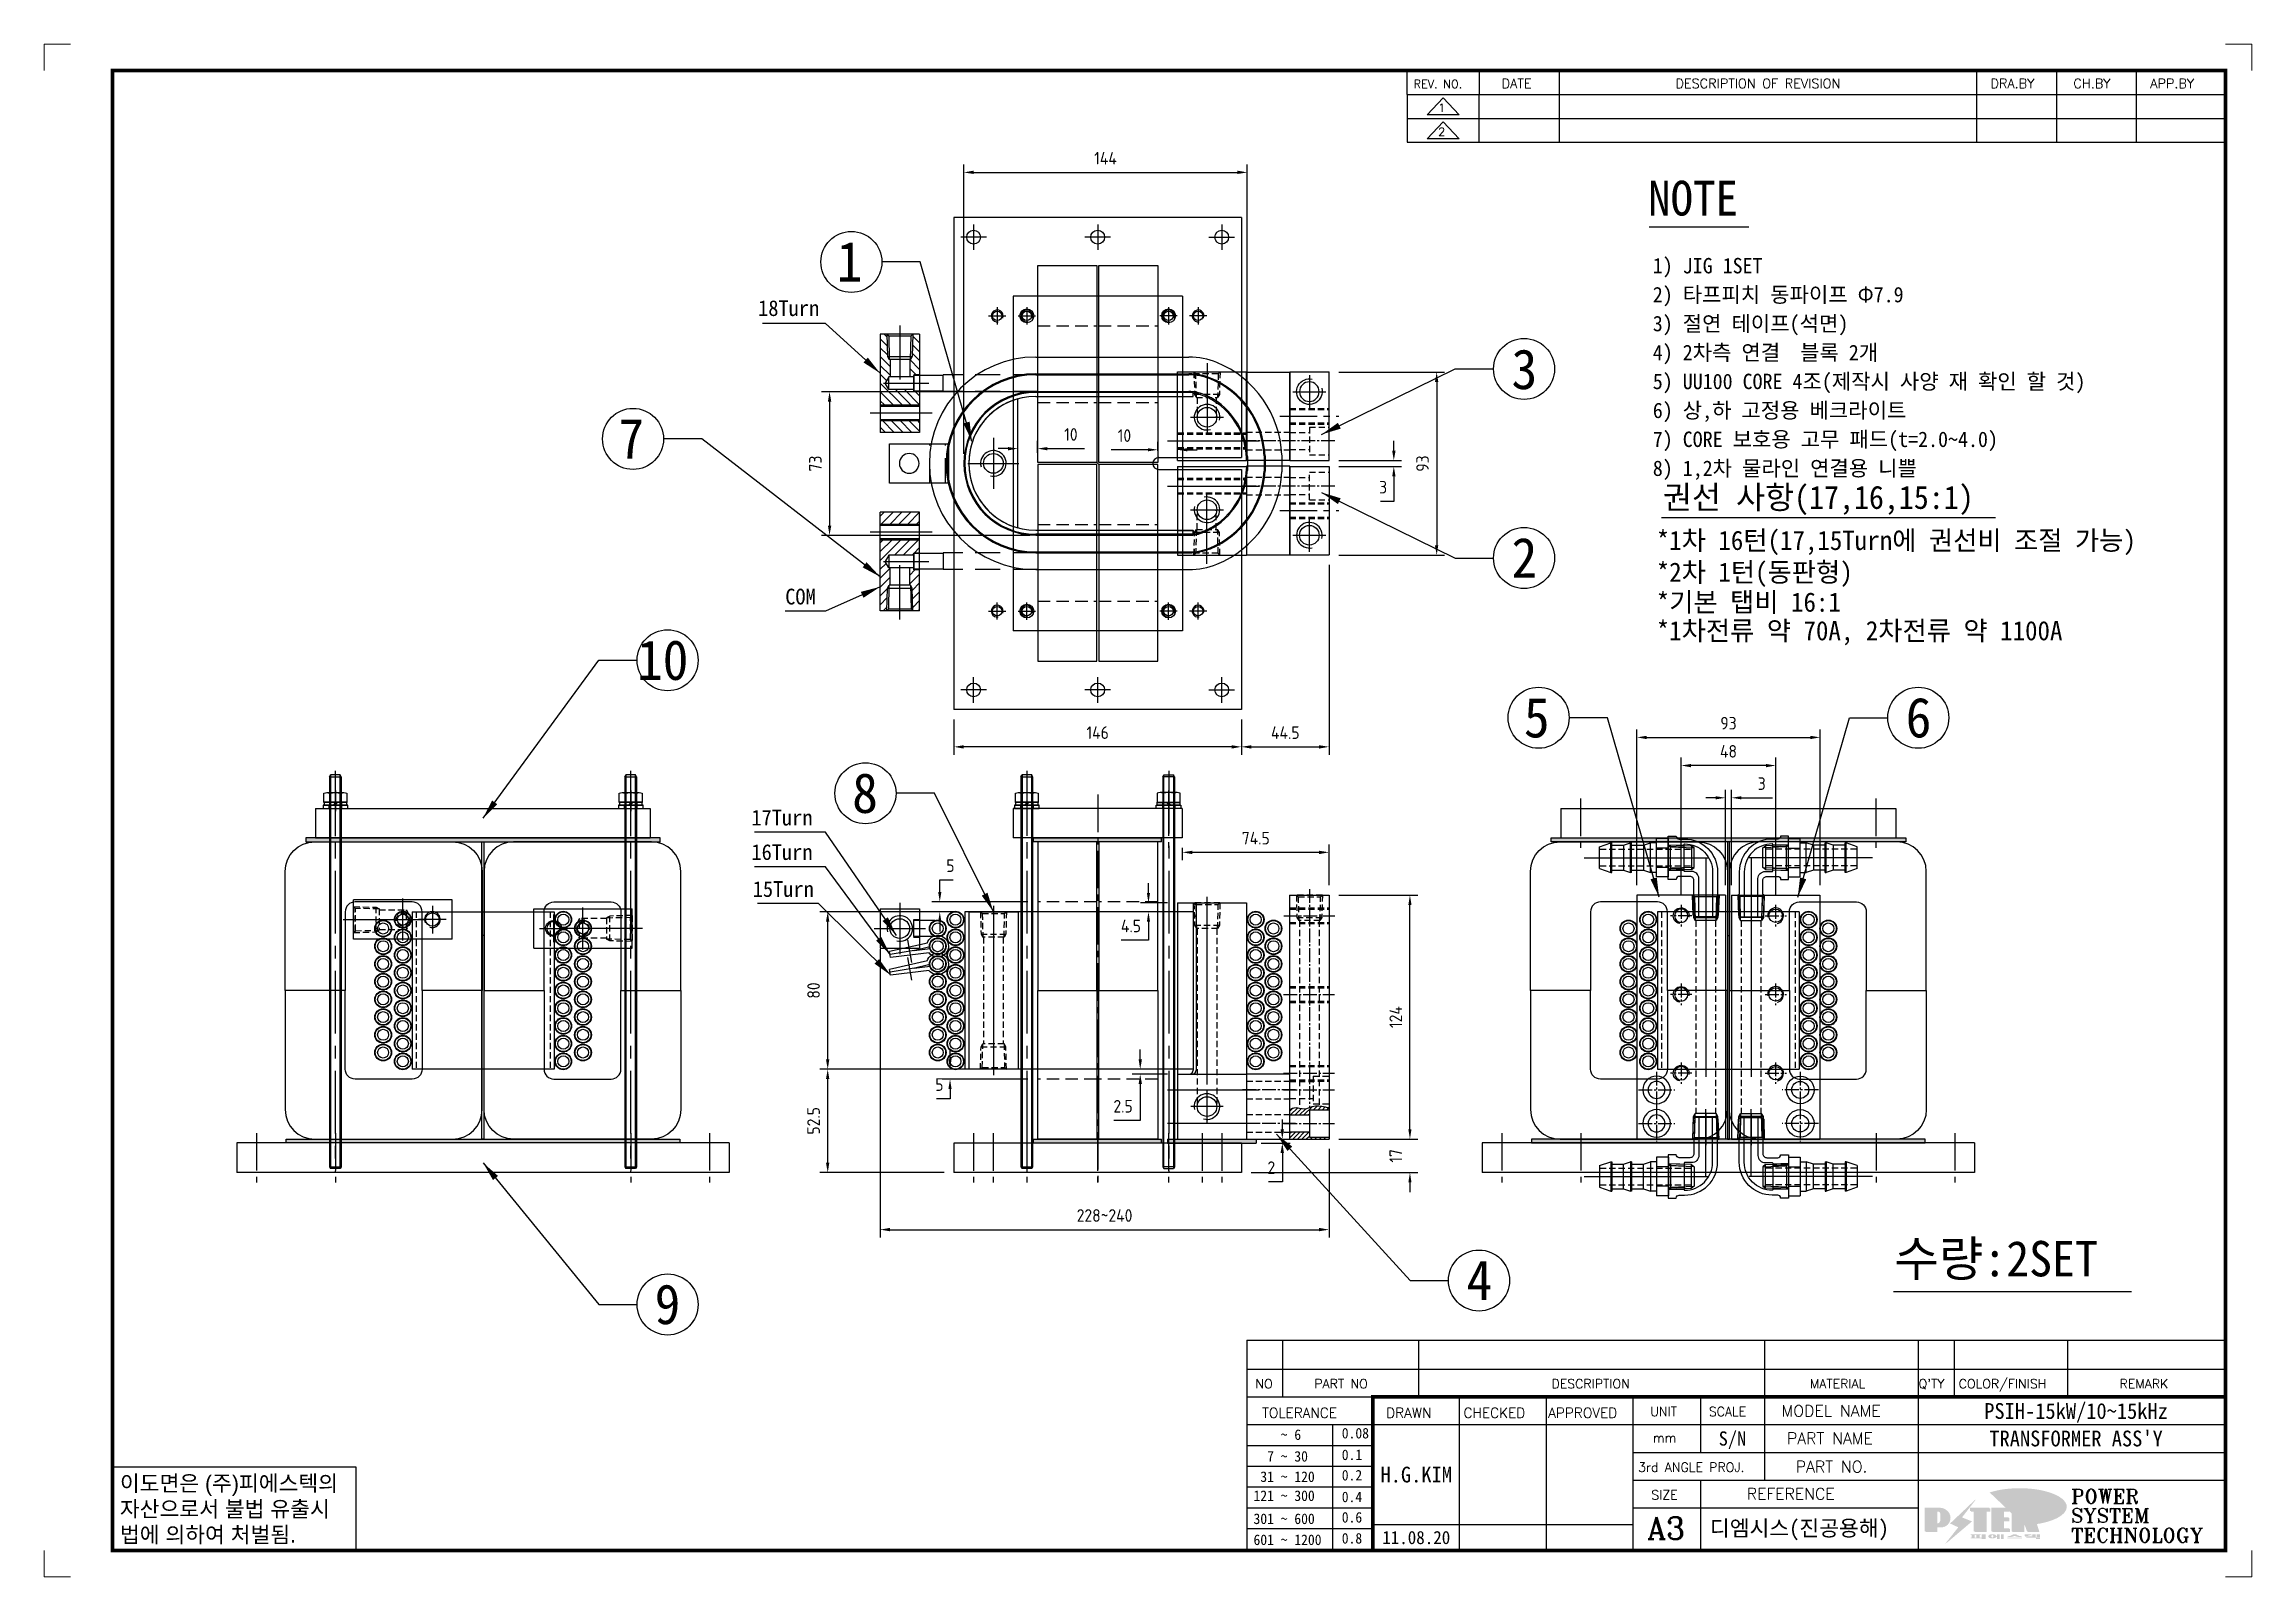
# Model space of a CAD drawing. Header units: millimetres. Extents: x 24815 to 36799, y -9299 to 5469.
# Drawn here: x 25903 to 27024, y -5074 to -4295 of the extents above; entities that cross this region are included whole.
import ezdxf
from ezdxf.enums import TextEntityAlignment as Align

# ---------------------------------------------------------------- set-up
doc = ezdxf.new("R2010")
doc.units = ezdxf.units.MM
for name, pattern in [('CENTER', [50.8, 31.75, -6.35, 6.35, -6.35]), ('CENTER1', [10, 7, -1, 1, -1]), ('CENTER2', [28.575, 19.05, -3.175, 3.175, -3.175]), ('HIDDEN', [9.525, 6.35, -3.175]), ('HIDDEN2', [4.7625, 3.175, -1.5875]), ('HIDDENX2', [19.05, 12.7, -6.35])]:
    doc.linetypes.add(name, pattern=pattern)
for name, color, linetype in [('CENTER', 1, 'CENTER'), ('FORMAT-1', 7, 'Continuous'), ('HIDDEN', 2, 'HIDDEN'), ('line', 3, 'Continuous'), ('THIN', 3, 'Continuous')]:
    doc.layers.add(name, color=color, linetype=linetype)
doc.styles.add('h1', font='')
doc.styles.add('HAN', font='')
doc.styles.add('RC', font='ROMANC.SHX')
doc.styles.add('ROMANT', font='romant')
doc.styles.add('RT', font='ROMANT.SHX', dxfattribs={"oblique": 15})
doc.styles.get("Standard").update_dxf_attribs({"font": 'ISOCP.SHX', "bigfont": 'WHGTXT.SHX'})
doc.styles.get('h1').set_extended_font_data('New Gulim')
doc.styles.get('HAN').set_extended_font_data('GulimChe')
doc.dimstyles.new('PS-2', dxfattribs={"dimscale": 2, "dimtxt": 3.2, "dimasz": 2.5, "dimexe": 2, "dimexo": 2.5, "dimgap": 2, "dimtad": 1, "dimtoh": 1, "dimrnd": 0.05, "dimzin": 12, "dimdsep": 46, "dimtxsty": 'Standard', "dimcen": 0, "dimclrt": 2, "dimazin": 3, "dimtfac": 1, "dimtofl": 0, "dimtmove": 0, "dimatfit": 3, "dimfxl": 0, "dimtolj": 1, "dimtzin": 0, "dimarcsym": 0})

msp = doc.modelspace()

# ---------------------------------------------------------------- texts
at = {"color": 2, "style": 'HAN'}
for s, height, p in [('NOTE', 17.6418, (26717.403, -4382.396)), ('1', 20.25, (26305.258, -4415.936)), ('1) JIG 1SET', 7.8408, (26719.761, -4411.789)), ('2) 타프피치 동파이프 Φ7.9', 7.8408, (26719.761, -4426.49)), ('18Turn', 8, (26265.356, -4433.446)), ('3) 절연 테이프(석면)', 7.8408, (26719.761, -4441.192)), ('3', 20.25, (26648.001, -4470.575)), ('4) 2차측 연결  블록 2개', 7.8408, (26719.761, -4455.893)), ('5) UU100 CORE 4조(제작시 사양 재 확인 할 것)', 7.8408, (26719.761, -4470.595)), ('6) 상,하 고정용 베크라이트', 7.8408, (26719.761, -4485.296)), ('7', 20.25, (26194.342, -4505.839)), ('7) CORE 보호용 고무 패드(t=2.0~4.0)', 7.8408, (26719.761, -4499.998)), ('8) 1,2차 물라인 연결용 니쁠', 7.8408, (26719.761, -4514.699)), ('2', 20.25, (26648.001, -4566.351)), ('*2차 1턴(동판형)', 9.801, (26721.759, -4568.47)), ('COM', 8, (26279.095, -4579.974)), ('10', 20.25, (26203.763, -4618.307)), ('5', 20.25, (26654.279, -4647.516)), ('6', 20.25, (26848.205, -4647.516)), ('8', 20.25, (26313.099, -4685.881)), ('17Turn', 8, (26261.94, -4692.265)), ('16Turn', 8, (26261.94, -4709.769)), ('15Turn', 8, (26262.597, -4728.552)), ('수량:2SET', 18, (26842.47, -4921.326)), ('4', 20.25, (26625.108, -4933.401)), ('9', 20.25, (26212.771, -4945.579))]:
    msp.add_text(s, height=height, dxfattribs=at).set_placement(p)
at = {"color": 1, "style": 'HAN'}
for s, height, p in [('권선 사항(17,16,15:1)', 11.7612, (26724.899, -4531.435)), ('*1차 16턴(17,15Turn에 권선비 조절 가능)', 9.801, (26721.759, -4552.322)), ('*기본 탭비 16:1', 9.801, (26721.759, -4583.692)), ('*1차전류 약 70A, 2차전류 약 1100A', 9.801, (26721.759, -4598.204))]:
    msp.add_text(s, height=height, dxfattribs=at).set_placement(p)

# ---------------------------------------------------------------- blocks, each defined once
blk = doc.blocks.new('t3')
for p, q in [((0, 15.88), (46.25, 15.88)), ((0, 15.88), (0, 0)), ((46.25, 15.88), (46.25, 0)), ((0, 0), (46.25, 0))]:
    blk.add_line(p, q)
at = {"color": 1, "style": 'h1'}
for s, p in [('이도면은 (주)피에스텍의', (1.4, 11.29)), ('자산으로서 불법 유출시', (1.4, 6.41)), ('법에 의하여 처벌됨.', (1.4, 1.52))]:
    blk.add_text(s, height=3, dxfattribs=at).set_placement(p)
blk = doc.blocks.new('new LOGO')
at = {"layer": 'line'}
h = blk.add_hatch(color=1, dxfattribs=at)
h.paths.add_polyline_path([(41.5, 16.4), (54.3, 16.4, 1), (54.3, 82.9), (0, 82.9), (0, -0.1), (41.5, -0.1)])
h.paths.add_polyline_path([(41.5, 27.9), (41.5, 71.9), (43.6, 71.9, -0.414214), (54.6, 60.9), (54.6, 38.9, -0.414214), (43.6, 27.9)], flags=16)
h.paths.add_polyline_path([(214.7, 71.9), (227.5, 71.9), (227.5, 82.9), (159.7, 82.9), (159.7, 71.9), (172.5, 71.9), (172.5, -0.1), (214.7, -0.1)])
h.paths.add_polyline_path([(276, 37.4), (294.8, 37.4), (294.8, 49.1), (276, 49.1), (276, 71.9), (294.8, 71.9), (294.8, 82.9), (234.5, 82.9), (234.5, -0.1), (297, -0.1), (297, 10.9), (276, 10.9)])
h.paths.add_polyline_path([(347.2, 35.2), (359.7, -0.1), (400.5, -0.1), (379.6, 66.8), (399.7, 82.9), (380.6, 82.9), (347.2, 61.6), (347.2, 82.9), (305.5, 82.9), (305.5, -0.1), (347.2, -0.1)])
h = blk.add_hatch(color=250, dxfattribs=at)
h.paths.add_polyline_path([(44.5, 69.4), (46.6, 69.4, -0.129793), (52, 68, 0.221832), (43.6, 71.9), (41.5, 71.9), (41.5, 27.9), (43.6, 27.9, 0.02048), (44.5, 28)], flags=17)
h.paths.add_polyline_path([(44.5, 13.9), (57.3, 13.9, 0.72362), (77.1, 73.9, -0.679777), (54.3, 16.4), (41.5, 16.4), (41.5, -0.1), (3, -0.1), (3, -2.6), (44.5, -2.6)])
h.paths.add_polyline_path([(117.9, 14.2), (71.5, -44.4), (77.1, -39.6), (120.8, 15.6), (92, 28.9), (173.3, 106), (177.5, 111.4), (89.1, 27.6)])
h.paths.add_polyline_path([(162.7, 71.9), (162.7, 69.4), (172.5, 69.4), (172.5, 71.9)], flags=17)
h.paths.add_polyline_path([(217.7, 69.4), (230.5, 69.4), (230.5, 80.4), (227.5, 80.4), (227.5, 71.9), (214.7, 71.9), (214.7, -0.1), (175.5, -0.1), (175.5, -2.6), (217.7, -2.6)])
h.paths.add_polyline_path([(297.8, 46.6), (294.8, 46.6), (294.8, 37.4), (276, 37.4), (276, 10.9), (279, 10.9), (279, 34.9), (297.8, 34.9)])
h.paths.add_polyline_path([(300, 8.4), (297, 8.4), (297, -0.1), (237.5, -0.1), (237.5, -2.6), (300, -2.6)])
h.paths.add_polyline_path([(297.8, 80.4), (294.8, 80.4), (294.8, 71.9), (276, 71.9), (276, 49.1), (279, 49.1), (279, 69.4), (297.8, 69.4)])
h.paths.add_polyline_path([(350.2, 80.4), (347.2, 80.4), (347.2, 61.6), (350.2, 63.5)])
h.paths.add_polyline_path([(350.2, 26.7), (347.2, 35.2), (347.2, -0.1), (308.5, -0.1), (308.5, -2.6), (350.2, -2.6)])
h.paths.add_polyline_path([(402.7, 80.4), (396.5, 80.4), (379.6, 66.8), (400.5, -0.1), (361.8, -0.1), (362.7, -2.6), (403.5, -2.6), (382.6, 64.3)])
blk.add_hatch(color=5, dxfattribs=at).paths.add_polyline_path([(166.3, 35), (131, 49), (180.4, 112.7), (92, 28.9), (120.8, 15.6), (74.4, -43)])
h = blk.add_hatch(color=253, dxfattribs=at)
edge = h.paths.add_edge_path()
edge.add_ellipse((333.9, 86.4), major_axis=(-165.9, 0), ratio=0.39426, start_angle=111.51268, end_angle=334.46902)
edge.add_ellipse((314.1, 81.2), major_axis=(-153.7, 0), ratio=0.40699, start_angle=121.30662, end_angle=327.74369, ccw=False)
edge.add_line((394, 27.8), (394.7, 25.6))
h = blk.add_hatch(color=250, dxfattribs=at)
edge = h.paths.add_edge_path()
edge.add_ellipse((237.8, -17.6), major_axis=(-14.3, 0), ratio=0.526336, start_angle=192.2456, end_angle=269.07481)
edge.add_line((238.1, -10.1), (237.6, -10.1))
edge.add_ellipse((237.8, -17.6), major_axis=(-14.3, 0), ratio=0.526336, start_angle=270.92519, end_angle=449.07481)
edge.add_line((237.6, -25.1), (238.1, -25.1))
edge.add_ellipse((237.8, -17.6), major_axis=(-14.3, 0), ratio=0.526336, start_angle=450.92519, end_angle=527.7544)
edge.add_line((251.7, -19.2), (254.1, -19.2))
edge.add_line((254.1, -19.2), (254.1, -27.1))
edge.add_line((254.1, -27.1), (263.1, -27.1))
edge.add_line((263.1, -27.1), (263.1, -10.1))
edge.add_line((263.1, -10.1), (254.1, -10.1))
edge.add_line((254.1, -10.1), (254.1, -16))
edge.add_line((254.1, -16), (251.7, -16))
h.paths.add_polyline_path([(241, -16.4), (241, -18.7, -1), (234.4, -18.7), (234.4, -16.4, -1)], flags=16)
h.paths.add_polyline_path([(278.2, -10.1), (268.1, -10.1), (268.1, -27.1), (278.2, -27.1)])
h.paths.add_polyline_path([(310.3, -10.1), (310.3, -11.1, -0.157169), (289.3, -17.5), (294, -19.9, 0.128407), (316.3, -15.9, 0.128407), (338.6, -19.9), (343.3, -17.5, -0.157169), (322.2, -11.1), (322.2, -10.1)])
h.paths.add_polyline_path([(342.1, -25.1), (342.1, -22.3), (290.4, -22.3), (290.4, -25.1)])
h.paths.add_polyline_path([(352, -10.1), (352, -16.2, 0.414214), (354, -18.2), (378.7, -18.2), (378.7, -19.6), (390.2, -19.6), (390.2, -10.1), (378.7, -10.1), (378.7, -13.6), (374.7, -13.6), (374.7, -15.1), (378.7, -15.1), (378.7, -16.2), (364.7, -16.2), (364.7, -15.1), (371.2, -15.1), (371.2, -13.6), (364.7, -13.6), (364.7, -12.6), (374.7, -12.6), (374.7, -10.1)])
h.paths.add_polyline_path([(393.8, -10.1), (393.8, -19.6), (405, -19.6), (405, -10.1)])
h.paths.add_polyline_path([(405, -27.1), (405, -20.9), (356.8, -20.9), (356.8, -23), (391.8, -23), (391.8, -27.1)])
h.paths.add_polyline_path([(200.4, -10.1), (200.4, -22.3), (193.2, -22.3), (193.2, -12.6), (196.6, -12.6), (196.6, -10.1), (161, -10.1), (161, -12.6), (164.5, -12.6), (164.5, -22.3), (161, -22.3), (161, -25.1), (200.4, -25.1), (200.4, -27.1), (213.9, -27.1), (213.9, -10.1)])
h.paths.add_polyline_path([(182, -12.6), (175.6, -12.6), (175.6, -22.3), (182, -22.3)], flags=17)
blk = doc.blocks.new('format-3')
at = {"color": 3, "lineweight": 9}
for p, q in [((0, 286.3), (0, 291.3)), ((5, 291.3), (0, 291.3)), ((414.5, 291.3), (419.5, 291.3)), ((419.5, 286.3), (419.5, 291.3)), ((0, 5), (0, 0)), ((419.5, 5), (419.5, 0)), ((5, 0), (0, 0)), ((414.5, 0), (419.5, 0))]:
    blk.add_line(p, q, dxfattribs=at)
at = {"color": 180}
for p, q in [((258.97, 281.75), (258.97, 286.3)), ((272.71, 281.75), (272.71, 286.3)), ((287.94, 281.75), (287.94, 286.3)), ((367.22, 281.75), (367.22, 286.3)), ((382.45, 281.75), (382.45, 286.3)), ((397.61, 281.75), (397.61, 286.3)), ((258.97, 281.75), (414.5, 281.75)), ((228.5, 39.49), (228.5, 5)), ((228.5, 39.49), (414.5, 39.49)), ((235.29, 39.49), (235.29, 34.21)), ((261.24, 34.21), (261.24, 39.49)), ((326.9, 39.49), (326.9, 34.21)), ((356.11, 39.49), (356.11, 34.21)), ((362.93, 39.49), (362.93, 34.21)), ((384.48, 39.49), (384.48, 34.21)), ((228.5, 34.21), (252.48, 34.21)), ((268.96, 5), (268.96, 34.21)), ((285.45, 5), (285.45, 34.21)), ((301.94, 5), (301.94, 34.21)), ((314.72, 34.21), (314.72, 23.65)), ((326.9, 34.21), (326.9, 18.37)), ((356.11, 34.21), (356.11, 5)), ((228.5, 28.93), (252.48, 28.93)), ((244.89, 5.23), (244.89, 28.93)), ((252.48, 28.93), (414.5, 28.93)), ((228.5, 24.98), (252.48, 24.98)), ((228.5, 21.03), (252.48, 21.03)), ((301.94, 23.65), (414.5, 23.65)), ((228.5, 17.08), (252.48, 17.08)), ((301.94, 18.37), (414.5, 18.37)), ((314.72, 18.37), (314.72, 5)), ((228.5, 13.13), (252.48, 13.13)), ((301.94, 13.09), (356.11, 13.09)), ((228.5, 9.18), (252.48, 9.18)), ((252.48, 9.95), (301.94, 9.95))]:
    blk.add_line(p, q, dxfattribs=at)
at = {"const_width": 0.7}
blk.add_lwpolyline([(252.48, 5), (252.48, 34.21), (414.5, 34.21)], dxfattribs=at)
at = {"layer": 'FORMAT-1', "const_width": 0.7}
blk.add_lwpolyline([(13, 5), (13, 286.3), (414.5, 286.3), (414.5, 5)], close=True, dxfattribs=at)
blk.add_blockref('t3', (13, 5))
at = {"xscale": 0.05400000000000027, "yscale": 0.05400000000000027, "zscale": 0.05400000000000027}
blk.add_blockref('new LOGO', (357.35, 8.65), dxfattribs=at)
at = {"color": 2}
for s, height, style, p in [('REV. NO.', 1.56, 'RC', (260.23, 282.95)), ('DATE', 1.788, 'RC', (276.95, 282.94)), ('DESCRIPTION OF REVISION', 1.7875, 'RC', (309.98, 282.94)), ('DRA.BY', 1.788, 'RC', (369.83, 282.94)), ('CH.BY', 1.788, 'RC', (385.59, 282.94)), ('APP.BY', 1.788, 'RC', (400.18, 282.94)), ('COLOR/FINISH', 1.7424, 'RC', (363.8, 35.83)), ('NO', 1.742, 'RC', (230.16, 35.83)), ('PART NO', 1.742, 'RC', (241.36, 35.83)), ('DESCRIPTION', 1.7424, 'RC', (286.43, 35.83)), ('MATERIAL', 1.742, 'RC', (335.52, 35.83)), ("Q'TY", 1.742, 'RC', (356.17, 35.83)), ('REMARK', 1.742, 'RC', (394.37, 35.83)), (' TOLERANCE', 1.9, 'RC', (230.11, 30.22)), ('DRAWN', 1.9, 'RC', (255, 30.22)), ('CHECKED', 1.9, 'RC', (269.71, 30.22)), ('APPROVED', 1.9, 'RC', (285.8, 30.22)), ('UNIT', 1.742, 'RC', (305.19, 30.55)), ('SCALE', 1.742, 'RC', (316.32, 30.55)), ('MODEL NAME', 2.178, 'RC', (330.12, 30.46)), ('    ~ 6', 2, 'HAN', (229.8, 26.03)), ('0.08', 2, 'HAN', (246.57, 26.31)), ('mm', 1.742, 'RC', (305.67, 25.56)), ('PART NAME', 2.178, 'RC', (331.17, 25.24)), ('  7 ~ 30', 2, 'HAN', (229.8, 21.91)), ('0.1', 2, 'HAN', (246.57, 22.2)), ('3rd ANGLE PROJ.', 1.7424, 'RC', (302.87, 19.97)), ('PART NO.', 2.178, 'RC', (332.84, 19.85)), (' 31 ~ 120', 2, 'HAN', (229.8, 18.04)), ('0.2', 2, 'HAN', (246.57, 18.32)), ('REFERENCE', 2.178, 'RC', (323.52, 14.69)), ('121 ~ 300', 2, 'HAN', (229.8, 14.42)), ('0.4', 2, 'HAN', (246.57, 14.2)), ('SIZE', 1.742, 'RC', (305.39, 14.71)), ('301 ~ 600', 2, 'HAN', (229.8, 10.04)), ('0.6', 2, 'HAN', (246.57, 10.32)), ('601 ~ 1200', 2, 'HAN', (229.8, 6.05)), ('0.8', 2, 'HAN', (246.57, 6.33))]:
    blk.add_text(s, height=height, dxfattribs=dict(at, style=style)).set_placement(p)
at = {"style": 'ROMANT'}
for s, p in [('POWER', (385.15, 13.96)), ('SYSTEM', (385.15, 10.31)), ('TECHNOLOGY', (385.15, 6.56))]:
    blk.add_text(s, height=2.7, dxfattribs=at).set_placement(p)
at = {"color": 2, "lineweight": 25, "style": 'RC'}
blk.add_text('A3', height=4.182, dxfattribs=at).set_placement((304.61, 7.14))
at = {"style": 'HAN'}
for tag, height, p in [('MODEL-NAME', 3, (386.1, 31.53)), ('SCALE', 2.7, (320.81, 26.29)), ('PART-NAME', 3, (386.1, 26.29)), ('CH-BY', 3, (277.21, 19.44)), ('PART-NO', 3, (386.1, 21.01)), ('DRA-BY', 3, (260.72, 19.44)), ('APP-BY', 3, (293.7, 19.44)), ('DRA-DATE', 2.5, (260.72, 7.47)), ('CH-DATE', 2.5, (277.21, 7.47)), ('APP-DATE', 2.5, (293.7, 7.47)), ('관련업체', 3, (333.52, 9.26))]:
    blk.add_attdef(tag, text='', height=height, dxfattribs=at).set_placement(p, align=Align.MIDDLE_CENTER)
blk = doc.blocks.new('no3')
at = {"color": 180}
for p, q in [((0, 5.5), (0, 0)), ((0, 5.5), (186, 5.5)), ((6.79, 5.5), (6.79, 0)), ((32.74, 0.11), (32.74, 5.5)), ((98.4, 5.5), (98.4, 0)), ((127.61, 5.5), (127.61, 0)), ((134.43, 5.5), (134.43, 0)), ((155.98, 5.5), (155.98, 0))]:
    blk.add_line(p, q, dxfattribs=at)
at = {"color": 2, "style": 'HAN'}
for tag, p in [('PART-NO', (19.76, 2.75)), ('MATERIAL', (111.38, 2.75)), ("Q'TY", (131.02, 2.75)), ('COLOR/FINISH', (145.2, 2.75)), ('REMARK', (170.76, 2.75))]:
    blk.add_attdef(tag, text='', height=2.9, dxfattribs=at).set_placement(p, align=Align.MIDDLE_CENTER)
blk.add_attdef('DESCRIPTION', text='', height=2.9, dxfattribs=at).set_placement((34.51, 2.75), align=Align.MIDDLE_LEFT)
at = {"color": 2, "style": 'RT', "oblique": 15}
blk.add_attdef('NO', text='', height=1.74, dxfattribs=at).set_placement((3.38, 2.51), align=Align.MIDDLE_CENTER)
blk = doc.blocks.new('re3')
at = {"color": 180}
for p, q in [((0, 0), (0, -4.55)), ((6.87, -0.64), (3.86, -3.91)), ((9.88, -3.91), (3.86, -3.91)), ((6.87, -0.64), (9.88, -3.91)), ((13.74, -4.55), (13.74, 0)), ((28.97, -4.55), (28.97, 0)), ((108.25, -4.55), (108.25, 0)), ((123.49, -4.55), (123.49, 0)), ((138.64, -4.55), (138.64, 0)), ((0, -4.55), (155.53, -4.55))]:
    blk.add_line(p, q, dxfattribs=at)
at = {"color": 2, "style": 'RC', "oblique": 15}
blk.add_attdef('REV.NO', text='', height=1.56, dxfattribs=at).set_placement((6.59, -2.56), align=Align.MIDDLE_CENTER)
blk.add_attdef('-1', text='', height=1.56, dxfattribs=at).set_placement((9.37, -1.66), align=Align.MIDDLE_LEFT)
at = {"color": 2, "style": 'HAN'}
for tag, p in [('REV.-DATE', (21.36, -2.28)), ('DRA.BY', (115.87, -2.28)), ('CH.BY', (131.07, -2.28)), ('APP.BY', (147.09, -2.28))]:
    blk.add_attdef(tag, text='', height=2.5, dxfattribs=at).set_placement(p, align=Align.MIDDLE_CENTER)
blk.add_attdef('DESCRIPTION-OF-REVISION', text='', height=2.5, dxfattribs=at).set_placement((31.61, -2.28), align=Align.MIDDLE_LEFT)
blk = doc.blocks.new('ADFGD')
h = blk.add_hatch(color=256)
h.paths.add_polyline_path([(54489.8, 131248.5), (54487.8, 131248.5), (54487.8, 131246.5), (54489.8, 131246.5)])
h.paths.add_polyline_path([(54490.3, 131248.5), (54489.8, 131248.5), (54489.8, 131246.5), (54490.3, 131246.5)])
h.paths.add_polyline_path([(54492.8, 131248.5), (54490.3, 131248.5), (54490.3, 131246.5), (54492.8, 131246.5)])
h.paths.add_polyline_path([(54495.2, 131248.5), (54492.8, 131248.5), (54492.8, 131246.5), (54495.2, 131246.5)])
h.paths.add_polyline_path([(54495.8, 131248.5), (54495.2, 131248.5), (54495.2, 131246.5), (54495.8, 131246.5)])
h.paths.add_polyline_path([(54502.3, 131248.5), (54495.8, 131248.5), (54495.8, 131246.5), (54502.3, 131246.5)])
h.paths.add_polyline_path([(54532.8, 131248.5), (54502.3, 131248.5), (54502.3, 131246.5), (54532.8, 131246.5)])
for p, q in [((54487.8, 131248.5), (54532.8, 131248.5)), ((54487.8, 131248.5), (54487.8, 131246.5)), ((54487.8, 131246.5), (54532.8, 131246.5)), ((54532.8, 131248.5), (54532.8, 131246.5))]:
    blk.add_line(p, q)
blk = doc.blocks.new('asdggdf')
for p, q in [((54386.8, 131379.9), (54386.8, 131299.9)), ((54386.8, 131379.9), (54411.8, 131379.9)), ((54411.8, 131379.9), (54411.8, 131299.9)), ((54411.8, 131299.9), (54386.8, 131299.9))]:
    blk.add_line(p, q)
at = {"color": 2, "linetype": 'HIDDEN2'}
for p, q in [((54405.9, 131379.9), (54392.7, 131379.9)), ((54392.7, 131379.9), (54393.6, 131379.1)), ((54393.6, 131379.1), (54393.9, 131367)), ((54393.6, 131379.1), (54405, 131379.1)), ((54404.7, 131367), (54405, 131379.1)), ((54405, 131379.1), (54405.9, 131379.9)), ((54393, 131368.5), (54405.6, 131368.5)), ((54404.7, 131367), (54393.9, 131367)), ((54394.3, 131367), (54394.3, 131312.9)), ((54404.3, 131367), (54404.3, 131312.9)), ((54393, 131311.3), (54405.6, 131311.3)), ((54393.6, 131300.8), (54393.9, 131312.9)), ((54404.7, 131312.9), (54393.9, 131312.9)), ((54404.7, 131312.9), (54405, 131300.8)), ((54392.7, 131299.9), (54393.6, 131300.8)), ((54405.9, 131299.9), (54392.7, 131299.9)), ((54393.6, 131300.8), (54405, 131300.8)), ((54405, 131300.8), (54405.9, 131299.9))]:
    blk.add_line(p, q, dxfattribs=at)
at = {"color": 1, "linetype": 'CENTER', "ltscale": 3}
blk.add_line((54399.3, 131382.9), (54399.3, 131296.9), dxfattribs=at)
at = {"color": 2, "linetype": 'HIDDEN2'}
for points in [[(54392.7, 131379.9), (54393, 131368.5), (54393.9, 131367)], [(54405.9, 131379.9), (54405.6, 131368.5), (54404.7, 131367)], [(54392.7, 131299.9), (54393, 131311.3), (54393.9, 131312.9)], [(54405.9, 131299.9), (54405.6, 131311.3), (54404.7, 131312.9)]]:
    blk.add_lwpolyline(points, dxfattribs=at)
blk = doc.blocks.new('WADGSG')
blk.add_line((54281.5, 131541.7), (54281.5, 131607.2))
at = {"color": 1, "linetype": 'CENTER', "ltscale": 3}
for p, q in [((54269, 131587.5), (54269, 131561.5)), ((54256, 131574.5), (54282, 131574.5))]:
    blk.add_line(p, q, dxfattribs=at)
at = {"color": 3}
blk.add_circle((54269, 131574.5), 5, dxfattribs=at)
for centre, radius, start, end in [((54290.5, 131574.5), 34, 105.3495, 254.6505), ((54269, 131574.5), 6.5, 256.7579, 195.2507)]:
    blk.add_arc(centre, radius, start, end)
blk = doc.blocks.new('Wdfgs')
at = {"color": 6}
for p, q in [((54368.1, 131610.5), (54288.1, 131610.5)), ((54368.1, 131608.5), (54368.1, 131610.5)), ((54288.1, 131608.5), (54368.1, 131608.5)), ((54288.1, 131540.5), (54368.1, 131540.5)), ((54368.1, 131538.5), (54288.1, 131538.5)), ((54368.1, 131538.5), (54368.1, 131540.5))]:
    blk.add_line(p, q, dxfattribs=at)
for radius in [36, 34]:
    blk.add_arc((54288.1, 131574.5), radius, 90, 270, dxfattribs=at)
blk = doc.blocks.new('tshf')
at = {"color": 2}
for p, q in [((54420.8, 131628.5), (54498.6, 131628.5)), ((54420.8, 131620), (54498.6, 131620)), ((54420.8, 131619.5), (54498.6, 131619.5)), ((54420.8, 131611), (54498.6, 131611)), ((54528.3, 131578), (54528.3, 131570.9)), ((54536.8, 131578.3), (54536.8, 131570.6)), ((54537.3, 131578.3), (54537.3, 131570.6)), ((54545.8, 131578.7), (54545.8, 131570.2)), ((54420.8, 131538), (54498.6, 131538)), ((54420.8, 131529.5), (54498.6, 131529.5)), ((54420.8, 131529), (54498.6, 131529)), ((54420.8, 131520.5), (54498.6, 131520.5))]:
    blk.add_line(p, q, dxfattribs=at)
at = {"color": 1}
for p, q in [((54373.8, 131619.2), (54358.8, 131619.2)), ((54358.8, 131611.2), (54358.8, 131619.2)), ((54373.8, 131611.2), (54358.8, 131611.2)), ((54373.8, 131528.7), (54358.8, 131528.7)), ((54358.8, 131528.7), (54358.8, 131520.7)), ((54373.8, 131520.7), (54358.8, 131520.7))]:
    blk.add_line(p, q, dxfattribs=at)
at = {"color": 253, "linetype": 'HIDDENX2'}
for p, q in [((54421.8, 131619.5), (54373.8, 131619.5)), ((54373.8, 131611), (54373.8, 131619.5)), ((54421.8, 131611), (54373.8, 131611)), ((54421.8, 131529), (54373.8, 131529)), ((54373.8, 131529), (54373.8, 131520.5)), ((54421.8, 131520.5), (54373.8, 131520.5))]:
    blk.add_line(p, q, dxfattribs=at)
at = {"color": 2}
for centre, radius, start, end in [((54420.8, 131574.5), 54, 90, 270), ((54498.6, 131591), 37.5, 67.7099, 90), ((54492.6, 131576.5), 53.2, 2.4443, 67.7099), ((54420.8, 131574.5), 45.5, 90, 270), ((54420.8, 131574.5), 45, 90, 270), ((54420.8, 131574.5), 36.5, 90, 270), ((54498.6, 131591), 29, 67.7099, 90), ((54498.6, 131591), 28.5, 67.7099, 90), ((54498.6, 131591), 20, 67.7099, 90), ((54492.6, 131576.5), 44.2, 2.4443, 67.7099), ((54492.6, 131576.5), 44.7, 2.4443, 67.7099), ((54492.6, 131576.5), 35.7, 2.4443, 67.7099), ((54492.6, 131572.5), 35.7, 292.2901, 357.5557), ((54492.6, 131572.5), 44.2, 292.2901, 357.5557), ((54492.6, 131572.5), 44.7, 292.2901, 357.5557), ((54492.6, 131572.5), 53.2, 292.2901, 357.5557), ((54498.6, 131558), 20, 270, 292.2901), ((54498.6, 131558), 28.5, 270, 292.2901), ((54498.6, 131558), 29, 270, 292.2901), ((54498.6, 131558), 37.5, 270, 292.2901)]:
    blk.add_arc(centre, radius, start, end, dxfattribs=at)
blk = doc.blocks.new('AEGFWS')
blk.add_hatch(color=252).paths.add_polyline_path([(54952, 131246.5), (54952, 131248.5), (54887, 131248.5), (54887, 131246.5)])
at = {"color": 252}
for p, q in [((54887, 131246.5), (54887, 131248.5)), ((54887, 131248.5), (54952, 131248.5)), ((54952, 131246.5), (54887, 131246.5)), ((54952, 131246.5), (54952, 131248.5))]:
    blk.add_line(p, q, dxfattribs=at)
blk = doc.blocks.new('GD')
for p, q in [((-1710, 425.9), (-1701.4, 425.9)), ((-1708.6, 425.5), (-1708.6, 420.9)), ((-1702.8, 425.5), (-1702.8, 420.9))]:
    blk.add_line(p, q)
blk.add_lwpolyline([(-1711.5, 420.9), (-1711.5, 425.5, -0.309401), (-1708.6, 425.5, -0.154701), (-1702.8, 425.5, -0.309401), (-1699.9, 425.5), (-1699.9, 420.9), (-1711.5, 420.9)], format="xyb")
at = {"layer": 'CENTER'}
blk.add_line((-1705.7, 426.9), (-1705.7, 419.9), dxfattribs=at)
blk = doc.blocks.new('DHGF')
for p, q in [((-1719, 458.4), (-1720.6, 458.4)), ((-1719, 452), (-1720.6, 452))]:
    blk.add_line(p, q)
blk.add_lwpolyline([(-1719, 461.4), (-1720.6, 461.4), (-1720.6, 448.9), (-1719, 448.9), (-1719, 461.4)])
at = {"layer": 'CENTER'}
blk.add_line((-1716, 455.2), (-1723.6, 455.2), dxfattribs=at)
blk = doc.blocks.new('RFGD3')
for p, q in [((-1700.8, 456.4), (-1702.3, 457.9)), ((-1700.8, 455.5), (-1702.3, 457))]:
    blk.add_line(p, q)
blk.add_lwpolyline([(-1700.8, 462.4), (-1702.3, 462.4), (-1702.3, 450.9), (-1700.8, 450.9), (-1700.8, 462.4)])
at = {"layer": 'CENTER'}
blk.add_line((-1697.8, 456.7), (-1705.3, 456.7), dxfattribs=at)
at = {"layer": 'HIDDEN'}
for p, q in [((-1700.8, 459.7), (-1702.3, 459.7)), ((-1700.8, 453.6), (-1702.3, 453.6))]:
    blk.add_line(p, q, dxfattribs=at)
blk = doc.blocks.new('*D1109')
at = {"color": 0, "lineweight": -2}
for p, q in [((26362.8, -4811.1), (26362.8, -4806.1)), ((26402.3, -4816.1), (26358.8, -4816.1)), ((26402.3, -4821.1), (26358.8, -4821.1)), ((26362.8, -4831.1), (26356, -4831.1)), ((26362.8, -4826.1), (26362.8, -4831.1))]:
    blk.add_line(p, q, dxfattribs=at)
at = {"color": 0}
for points in [[(26362, -4811.1), (26363.6, -4811.1), (26362.8, -4816.1)], [(26362, -4826.1), (26363.6, -4826.1), (26362.8, -4821.1)]]:
    blk.add_solid(points, dxfattribs=at)
at = {"layer": 'Defpoints', "color": 0}
for p in [(26362.8, -4821.1), (26407.3, -4816.1), (26407.3, -4821.1)]:
    blk.add_point(p, dxfattribs=at)
at = {"color": 2, "insert": (26357.4, -4823.9), "char_height": 6.4, "attachment_point": 5}
blk.add_mtext('\\A1;5', dxfattribs=at)
blk = doc.blocks.new('aseefwAG')
at = {"color": 6}
for p, q in [((978.7, 254.3), (948.7, 254.3)), ((948.7, 254.3), (948.7, 234.3)), ((978.7, 234.3), (978.7, 254.3)), ((948.7, 234.3), (978.7, 234.3))]:
    blk.add_line(p, q, dxfattribs=at)
at = {"color": 2, "linetype": 'HIDDENX2'}
for p, q in [((950.2, 234.3), (950.2, 254.3)), ((958.2, 234.3), (958.2, 254.3))]:
    blk.add_line(p, q, dxfattribs=at)
at = {"color": 6}
blk.add_circle((968.7, 244.3), 5, dxfattribs=at)
blk = doc.blocks.new('eahf')
at = {"color": 1}
for p, q in [((54637.9, 131573), (54615.9, 131573)), ((54615.9, 131573), (54615.9, 131528)), ((54637.9, 131528), (54637.9, 131573)), ((54615.9, 131528), (54637.9, 131528))]:
    blk.add_line(p, q, dxfattribs=at)
at = {"color": 2, "linetype": 'HIDDEN2'}
for p, q in [((54615.9, 131567.5), (54637.9, 131567.5)), ((54615.9, 131558.5), (54637.9, 131558.5))]:
    blk.add_line(p, q, dxfattribs=at)
at = {"color": 1, "linetype": 'CENTER1'}
blk.add_line((54640.9, 131563), (54612.9, 131563), dxfattribs=at)
blk = doc.blocks.new('SDGDH')
at = {"linetype": 'CENTER1'}
for p, q in [((54552.8, 131273.5), (54524.8, 131273.5)), ((54552.8, 131256.5), (54524.8, 131256.5))]:
    blk.add_line(p, q, dxfattribs=at)
at = {"color": 1}
for p, q in [((54549.8, 131281.5), (54527.8, 131281.5)), ((54527.8, 131281.5), (54527.8, 131248.5)), ((54549.8, 131248.5), (54549.8, 131281.5)), ((54527.8, 131248.5), (54549.8, 131248.5))]:
    blk.add_line(p, q, dxfattribs=at)
at = {"color": 2, "linetype": 'HIDDEN2'}
for p, q in [((54527.8, 131278), (54549.8, 131278)), ((54527.8, 131269), (54549.8, 131269)), ((54527.8, 131261), (54549.8, 131261)), ((54527.8, 131252), (54549.8, 131252))]:
    blk.add_line(p, q, dxfattribs=at)
blk = doc.blocks.new('ASEFQWRGD')
blk.add_hatch(color=252).paths.add_polyline_path([(174, 288.7), (174, 290.7), (-26, 290.7), (-26, 288.7)])
at = {"color": 252}
blk.add_lwpolyline([(174, 288.7), (-26, 288.7), (-26, 290.7), (174, 290.7)], close=True, dxfattribs=at)
blk = doc.blocks.new('SDFSFF')
blk.add_hatch(color=252).paths.add_polyline_path([(54957.3, 131431.7), (54957.3, 131429.7), (55137.3, 131429.7), (55137.3, 131431.7)])
at = {"color": 252}
blk.add_lwpolyline([(55137.3, 131431.7), (54957.3, 131431.7), (54957.3, 131429.7), (55137.3, 131429.7)], close=True, dxfattribs=at)
blk = doc.blocks.new('ASDFASDFSFGH')
at = {"color": 2}
for p, q in [((55046.8, 131248.5), (55046.8, 131399.5)), ((55046.8, 131399.5), (55047.8, 131399.5)), ((55047.8, 131399.5), (55047.8, 131248.5)), ((55047.8, 131352), (55046.8, 131352)), ((55047.8, 131248.5), (55046.8, 131248.5))]:
    blk.add_line(p, q, dxfattribs=at)
blk = doc.blocks.new('DFAD')
at = {"color": 6}
for p, q in [((55086.3, 131925.5), (55086.3, 131845.5)), ((55086.3, 131925.5), (55158.3, 131925.5)), ((55158.3, 131925.5), (55158.3, 131845.5)), ((55158.3, 131845.5), (55086.3, 131845.5))]:
    blk.add_line(p, q, dxfattribs=at)
at = {"color": 2, "linetype": 'HIDDEN2'}
for p, q in [((55088.3, 131925.5), (55088.3, 131845.5)), ((55156.3, 131925.5), (55156.3, 131845.5))]:
    blk.add_line(p, q, dxfattribs=at)
blk = doc.blocks.new('asdfaf')
at = {"color": 6}
for p, q in [((55563.5, 131757.5), (55598.5, 131757.5)), ((55563.5, 131757.5), (55563.5, 131637.5)), ((55571.5, 131757.5), (55571.5, 131672.5)), ((55573, 131757.5), (55573, 131672.5)), ((55598.5, 131757.5), (55598.5, 131637.5)), ((55563.5, 131670.5), (55598.5, 131670.5)), ((55563.5, 131637.5), (55598.5, 131637.5))]:
    blk.add_line(p, q, dxfattribs=at)
at = {"color": 2, "linetype": 'HIDDEN2'}
for p, q in [((55585.1, 131757.5), (55571.9, 131757.5)), ((55571.9, 131757.5), (55572.8, 131756.6)), ((55572.8, 131756.6), (55573.1, 131744.5)), ((55572.8, 131756.6), (55584.2, 131756.6)), ((55583.9, 131744.5), (55584.2, 131756.6)), ((55584.2, 131756.6), (55585.1, 131757.5)), ((55572.2, 131746.1), (55584.8, 131746.1)), ((55583.9, 131744.5), (55573.1, 131744.5)), ((55573.5, 131744.5), (55573.5, 131654)), ((55583.5, 131744.5), (55583.5, 131654))]:
    blk.add_line(p, q, dxfattribs=at)
at = {"color": 1, "linetype": 'CENTER', "ltscale": 3}
for p, q in [((55578.5, 131760.5), (55578.5, 131662.2)), ((55558.4, 131662.5), (55604.8, 131662.5)), ((55578.5, 131662.2), (55578.5, 131645.8)), ((55558.4, 131645.5), (55604.8, 131645.5)), ((55586.7, 131654), (55570.3, 131654))]:
    blk.add_line(p, q, dxfattribs=at)
at = {"color": 2, "linetype": 'HIDDEN2'}
for points in [[(55571.9, 131757.5), (55572.2, 131746.1), (55573.1, 131744.5)], [(55585.1, 131757.5), (55584.8, 131746.1), (55583.9, 131744.5)]]:
    blk.add_lwpolyline(points, dxfattribs=at)
at = {"color": 3}
blk.add_circle((55578.5, 131654), 5, dxfattribs=at)
at = {"color": 6}
for centre in [(55569.5, 131672.5), (55571, 131672.5)]:
    blk.add_arc(centre, 2, 270, 0, dxfattribs=at)
blk.add_arc((55578.5, 131654), 6.5, 254.7493, 193.2421)
blk = doc.blocks.new('sdfghd')
at = {"color": 6}
for p, q in [((54847.3, 131611.3), (54802.3, 131611.3)), ((54802.3, 131611.3), (54802.3, 131576.3)), ((54814.8, 131611.3), (54814.8, 131603.3)), ((54847.3, 131611.3), (54847.3, 131576.3)), ((54847.3, 131611.2), (54847.3, 131576.3)), ((54814.8, 131603.3), (54813.1, 131603.3)), ((54813.1, 131603.3), (54813.1, 131601.8)), ((54847.3, 131576.3), (54802.3, 131576.3))]:
    blk.add_line(p, q, dxfattribs=at)
at = {"color": 2, "linetype": 'HIDDEN2'}
for p, q in [((54833.3, 131611.2), (54833.3, 131576.2)), ((54833.9, 131611.2), (54833.9, 131576.2)), ((54840.7, 131611.2), (54840.7, 131576.2)), ((54841.3, 131611.2), (54841.3, 131576.2))]:
    blk.add_line(p, q, dxfattribs=at)
at = {"color": 1, "linetype": 'CENTER', "ltscale": 3}
for p, q in [((54837.3, 131616.3), (54837.3, 131569.8)), ((54837.3, 131616.3), (54837.3, 131569.8)), ((54825.3, 131604.7), (54825.3, 131587.9)), ((54797.9, 131596.3), (54820.4, 131596.3)), ((54816.9, 131596.3), (54833.7, 131596.3))]:
    blk.add_line(p, q, dxfattribs=at)
at = {"color": 252, "linetype": 'HIDDEN2'}
for p, q in [((54802.3, 131602.9), (54802.3, 131589.7)), ((54803.2, 131602), (54802.3, 131602.9)), ((54815.3, 131601.7), (54803.2, 131602)), ((54803.2, 131590.6), (54803.2, 131602)), ((54813.7, 131590), (54813.7, 131602.6)), ((54815.3, 131601.7), (54815.3, 131590.9)), ((54815.3, 131601.3), (54825.4, 131601.3)), ((54802.3, 131589.7), (54803.2, 131590.6)), ((54803.2, 131590.6), (54815.3, 131590.9)), ((54815.3, 131591.7), (54825.3, 131591.7))]:
    blk.add_line(p, q, dxfattribs=at)
blk.add_line((54805.4, 131602.8), (54802.3, 131602.8))
for points in [[(54802.3, 131602.9), (54813.7, 131602.6), (54815.3, 131601.7)], [(54802.3, 131589.7), (54813.7, 131590), (54815.3, 131590.9)]]:
    blk.add_lwpolyline(points, dxfattribs=at)
at = {"color": 3}
blk.add_circle((54825.3, 131596.3), 5, dxfattribs=at)
at = {"color": 6}
blk.add_arc((54846.8, 131611.3), 35, 195.7984, 269.1815, dxfattribs=at)
blk.add_arc((54825.3, 131596.3), 6.5, 74.7493, 13.2421)
blk = doc.blocks.new('asg')
at = {"color": 1, "linetype": 'CENTER', "ltscale": 3}
for p, q in [((54842.1, 131702.5), (54842.1, 131656)), ((54854.1, 131690.9), (54854.1, 131674.1)), ((54862.5, 131682.5), (54845.7, 131682.5)), ((54881.5, 131682.5), (54859, 131682.5))]:
    blk.add_line(p, q, dxfattribs=at)
at = {"color": 6}
for p, q in [((54832.1, 131697.5), (54877.1, 131697.5)), ((54832.1, 131697.5), (54832.1, 131662.5)), ((54832.1, 131697.4), (54832.1, 131662.5)), ((54864.6, 131697.5), (54864.6, 131689.5)), ((54864.6, 131689.5), (54866.3, 131689.5)), ((54866.3, 131689.5), (54866.3, 131688)), ((54877.1, 131697.5), (54877.1, 131662.5)), ((54832.1, 131662.5), (54877.1, 131662.5))]:
    blk.add_line(p, q, dxfattribs=at)
at = {"color": 2, "linetype": 'HIDDEN2'}
for p, q in [((54838.1, 131697.4), (54838.1, 131662.4)), ((54838.7, 131697.4), (54838.7, 131662.4)), ((54845.5, 131697.4), (54845.5, 131662.4)), ((54846.1, 131697.4), (54846.1, 131662.4))]:
    blk.add_line(p, q, dxfattribs=at)
at = {"color": 252, "linetype": 'HIDDEN2'}
for p, q in [((54865.7, 131676.2), (54865.7, 131688.8)), ((54876.2, 131688.2), (54877.1, 131689.1)), ((54877.1, 131689.1), (54877.1, 131675.9)), ((54864.1, 131687.5), (54854, 131687.5)), ((54864.1, 131677.9), (54854.1, 131677.9)), ((54864.1, 131687.9), (54876.2, 131688.2)), ((54864.1, 131687.9), (54864.1, 131677.1)), ((54876.2, 131676.8), (54864.1, 131677.1)), ((54876.2, 131676.8), (54876.2, 131688.2)), ((54877.1, 131675.9), (54876.2, 131676.8))]:
    blk.add_line(p, q, dxfattribs=at)
blk.add_line((54874.1, 131689), (54877.1, 131689))
for points in [[(54877.1, 131689.1), (54865.7, 131688.8), (54864.1, 131687.9)], [(54877.1, 131675.9), (54865.7, 131676.2), (54864.1, 131677.1)]]:
    blk.add_lwpolyline(points, dxfattribs=at)
at = {"color": 3}
blk.add_circle((54854.1, 131682.5), 5, dxfattribs=at)
blk.add_arc((54854.1, 131682.5), 6.5, 256.7579, 195.2507)
at = {"color": 6}
blk.add_arc((54832.6, 131697.5), 35, 270.8185, 344.2016, dxfattribs=at)
blk = doc.blocks.new('*D1110')
at = {"color": 0, "lineweight": -2}
for p, q in [((26560.3, -4506.9), (26592.2, -4506.9)), ((26588.2, -4501.9), (26588.2, -4496.9)), ((26560.3, -4509.9), (26592.2, -4509.9)), ((26588.2, -4514.9), (26588.2, -4527.6)), ((26588.2, -4527.6), (26581.4, -4527.6))]:
    blk.add_line(p, q, dxfattribs=at)
at = {"color": 0}
for points in [[(26587.4, -4501.9), (26589.1, -4501.9), (26588.2, -4506.9)], [(26587.4, -4514.9), (26589.1, -4514.9), (26588.2, -4509.9)]]:
    blk.add_solid(points, dxfattribs=at)
at = {"layer": 'Defpoints', "color": 0}
for p in [(26555.3, -4506.9), (26555.3, -4509.9), (26588.2, -4509.9)]:
    blk.add_point(p, dxfattribs=at)
at = {"color": 2, "insert": (26582.8, -4520.4), "char_height": 6.4, "attachment_point": 5}
blk.add_mtext('\\A1;3', dxfattribs=at)
blk = doc.blocks.new('*D1111')
at = {"color": 0, "lineweight": -2}
for p, q in [((26531.6, -4846.6), (26531.6, -4841.6)), ((26520.9, -4851.6), (26535.6, -4851.6)), ((26520.9, -4853.6), (26535.6, -4853.6)), ((26531.6, -4858.6), (26531.6, -4873.3)), ((26531.6, -4873.3), (26524.5, -4873.3))]:
    blk.add_line(p, q, dxfattribs=at)
at = {"color": 0}
for points in [[(26530.7, -4846.6), (26532.4, -4846.6), (26531.6, -4851.6)], [(26530.7, -4858.6), (26532.4, -4858.6), (26531.6, -4853.6)]]:
    blk.add_solid(points, dxfattribs=at)
at = {"layer": 'Defpoints', "color": 0}
for p in [(26515.9, -4851.6), (26515.9, -4853.6), (26531.6, -4851.6)]:
    blk.add_point(p, dxfattribs=at)
at = {"color": 2, "insert": (26526, -4866.1), "char_height": 6.4, "attachment_point": 5}
blk.add_mtext('\\A1;2', dxfattribs=at)
blk = doc.blocks.new('*D1112')
at = {"color": 0, "lineweight": -2}
for p, q in [((26365.3, -4816.1), (26296.7, -4816.1)), ((26300.7, -4863.6), (26300.7, -4821.1)), ((26359.8, -4868.6), (26296.7, -4868.6))]:
    blk.add_line(p, q, dxfattribs=at)
at = {"color": 0}
for points in [[(26299.8, -4821.1), (26301.5, -4821.1), (26300.7, -4816.1)], [(26299.8, -4863.6), (26301.5, -4863.6), (26300.7, -4868.6)]]:
    blk.add_solid(points, dxfattribs=at)
at = {"layer": 'Defpoints', "color": 0}
for p in [(26300.7, -4816.1), (26370.3, -4816.1), (26364.8, -4868.6)]:
    blk.add_point(p, dxfattribs=at)
at = {"color": 2, "insert": (26293.5, -4842.3), "char_height": 6.4, "attachment_point": 5, "rotation": 90}
blk.add_mtext('\\A1;52.5', dxfattribs=at)
blk = doc.blocks.new('*D1113')
at = {"color": 0, "lineweight": -2}
for p, q in [((26365.3, -4736.1), (26296.7, -4736.1)), ((26300.7, -4811.1), (26300.7, -4741.1)), ((26365.3, -4816.1), (26296.7, -4816.1))]:
    blk.add_line(p, q, dxfattribs=at)
at = {"color": 0}
for points in [[(26299.8, -4741.1), (26301.5, -4741.1), (26300.7, -4736.1)], [(26299.8, -4811.1), (26301.5, -4811.1), (26300.7, -4816.1)]]:
    blk.add_solid(points, dxfattribs=at)
at = {"layer": 'Defpoints', "color": 0}
for p in [(26300.7, -4736.1), (26370.3, -4736.1), (26370.3, -4816.1)]:
    blk.add_point(p, dxfattribs=at)
at = {"color": 2, "insert": (26293.5, -4776.1), "char_height": 6.4, "attachment_point": 5, "rotation": 90}
blk.add_mtext('\\A1;80', dxfattribs=at)
blk = doc.blocks.new('*D1114')
at = {"color": 0, "lineweight": -2}
for p, q in [((26357.6, -4726.1), (26357.6, -4719.9)), ((26357.6, -4719.9), (26364.4, -4719.9)), ((26402.3, -4731.1), (26353.6, -4731.1)), ((26365.3, -4736.1), (26353.6, -4736.1)), ((26357.6, -4741.1), (26357.6, -4746.1))]:
    blk.add_line(p, q, dxfattribs=at)
at = {"color": 0}
for points in [[(26356.8, -4726.1), (26358.4, -4726.1), (26357.6, -4731.1)], [(26356.8, -4741.1), (26358.4, -4741.1), (26357.6, -4736.1)]]:
    blk.add_solid(points, dxfattribs=at)
at = {"layer": 'Defpoints', "color": 0}
for p in [(26407.3, -4731.1), (26357.6, -4736.1), (26370.3, -4736.1)]:
    blk.add_point(p, dxfattribs=at)
at = {"color": 2, "insert": (26363, -4712.7), "char_height": 6.4, "attachment_point": 5}
blk.add_mtext('\\A1;5', dxfattribs=at)
blk = doc.blocks.new('*D1115')
at = {"color": 0, "lineweight": -2}
for p, q in [((26327.3, -4755.1), (26327.3, -4901.6)), ((26555.3, -4856.6), (26555.3, -4901.6)), ((26332.3, -4897.6), (26550.3, -4897.6))]:
    blk.add_line(p, q, dxfattribs=at)
at = {"color": 0}
for points in [[(26332.3, -4896.7), (26332.3, -4898.4), (26327.3, -4897.6)], [(26550.3, -4896.7), (26550.3, -4898.4), (26555.3, -4897.6)]]:
    blk.add_solid(points, dxfattribs=at)
at = {"layer": 'Defpoints', "color": 0}
for p in [(26327.3, -4750.1), (26555.3, -4851.6), (26555.3, -4897.6)]:
    blk.add_point(p, dxfattribs=at)
at = {"color": 2, "insert": (26441.3, -4890.4), "char_height": 6.4, "attachment_point": 5}
blk.add_mtext('\\A1;228~240', dxfattribs=at)
blk = doc.blocks.new('*D1116')
at = {"color": 0, "lineweight": -2}
for p, q in [((26734.2, -4727.7), (26734.2, -4657.8)), ((26777.2, -4661.8), (26739.2, -4661.8)), ((26782.2, -4727.7), (26782.2, -4657.8))]:
    blk.add_line(p, q, dxfattribs=at)
at = {"color": 0}
for points in [[(26739.2, -4661), (26739.2, -4662.7), (26734.2, -4661.8)], [(26777.2, -4661), (26777.2, -4662.7), (26782.2, -4661.8)]]:
    blk.add_solid(points, dxfattribs=at)
at = {"layer": 'Defpoints', "color": 0}
for p in [(26734.2, -4661.8), (26734.2, -4732.7), (26782.2, -4732.7)]:
    blk.add_point(p, dxfattribs=at)
at = {"color": 2, "insert": (26758.2, -4654.6), "char_height": 6.4, "attachment_point": 5}
blk.add_mtext('\\A1;48', dxfattribs=at)
blk = doc.blocks.new('*D1117')
at = {"color": 0, "lineweight": -2}
for p, q in [((26756.7, -4722.6), (26756.7, -4674.2)), ((26759.7, -4722.6), (26759.7, -4674.2)), ((26751.7, -4678.2), (26746.7, -4678.2)), ((26764.7, -4678.2), (26780.5, -4678.2))]:
    blk.add_line(p, q, dxfattribs=at)
at = {"color": 0}
for points in [[(26751.7, -4677.4), (26751.7, -4679), (26756.7, -4678.2)], [(26764.7, -4677.4), (26764.7, -4679), (26759.7, -4678.2)]]:
    blk.add_solid(points, dxfattribs=at)
at = {"layer": 'Defpoints', "color": 0}
for p in [(26759.7, -4678.2), (26756.7, -4727.6), (26759.7, -4727.6)]:
    blk.add_point(p, dxfattribs=at)
at = {"color": 2, "insert": (26775.1, -4671), "char_height": 6.4, "attachment_point": 5}
blk.add_mtext('\\A1;3', dxfattribs=at)
blk = doc.blocks.new('*D1118')
at = {"color": 0, "lineweight": -2}
for p, q in [((26711.7, -4722.6), (26711.7, -4643.5)), ((26716.7, -4647.5), (26799.7, -4647.5)), ((26804.7, -4722.6), (26804.7, -4643.5))]:
    blk.add_line(p, q, dxfattribs=at)
at = {"color": 0}
for points in [[(26716.7, -4646.7), (26716.7, -4648.4), (26711.7, -4647.5)], [(26799.7, -4646.7), (26799.7, -4648.4), (26804.7, -4647.5)]]:
    blk.add_solid(points, dxfattribs=at)
at = {"layer": 'Defpoints', "color": 0}
for p in [(26804.7, -4647.5), (26711.7, -4727.6), (26804.7, -4727.6)]:
    blk.add_point(p, dxfattribs=at)
at = {"color": 2, "insert": (26758.2, -4640.3), "char_height": 6.4, "attachment_point": 5}
blk.add_mtext('\\A1;93', dxfattribs=at)
blk = doc.blocks.new('*D1119')
at = {"color": 0, "lineweight": -2}
for p, q in [((26596.4, -4846.6), (26596.4, -4841.6)), ((26560.3, -4851.6), (26600.4, -4851.6)), ((26515.8, -4868.6), (26600.4, -4868.6)), ((26596.4, -4873.6), (26596.4, -4878.6))]:
    blk.add_line(p, q, dxfattribs=at)
at = {"color": 0}
for points in [[(26595.6, -4846.6), (26597.2, -4846.6), (26596.4, -4851.6)], [(26595.6, -4873.6), (26597.2, -4873.6), (26596.4, -4868.6)]]:
    blk.add_solid(points, dxfattribs=at)
at = {"layer": 'Defpoints', "color": 0}
for p in [(26555.3, -4851.6), (26596.4, -4851.6), (26510.8, -4868.6)]:
    blk.add_point(p, dxfattribs=at)
at = {"color": 2, "insert": (26589.2, -4860.1), "char_height": 6.4, "attachment_point": 5, "rotation": 90}
blk.add_mtext('\\A1;17', dxfattribs=at)
blk = doc.blocks.new('*D1120')
at = {"color": 0, "lineweight": -2}
for p, q in [((26560.3, -4727.6), (26600.4, -4727.6)), ((26596.4, -4846.6), (26596.4, -4732.6)), ((26560.3, -4851.6), (26600.4, -4851.6))]:
    blk.add_line(p, q, dxfattribs=at)
at = {"color": 0}
for points in [[(26595.6, -4732.6), (26597.2, -4732.6), (26596.4, -4727.6)], [(26595.6, -4846.6), (26597.2, -4846.6), (26596.4, -4851.6)]]:
    blk.add_solid(points, dxfattribs=at)
at = {"layer": 'Defpoints', "color": 0}
for p in [(26555.3, -4727.6), (26596.4, -4727.6), (26555.3, -4851.6)]:
    blk.add_point(p, dxfattribs=at)
at = {"color": 2, "insert": (26589.2, -4789.6), "char_height": 6.4, "attachment_point": 5, "rotation": 90}
blk.add_mtext('\\A1;124', dxfattribs=at)
blk = doc.blocks.new('*D1121')
at = {"color": 0, "lineweight": -2}
for p, q in [((26369.8, -4503.4), (26369.8, -4356.5)), ((26374.8, -4360.5), (26508.8, -4360.5)), ((26513.8, -4503.4), (26513.8, -4356.5))]:
    blk.add_line(p, q, dxfattribs=at)
at = {"color": 0}
for points in [[(26374.8, -4359.6), (26374.8, -4361.3), (26369.8, -4360.5)], [(26508.8, -4359.6), (26508.8, -4361.3), (26513.8, -4360.5)]]:
    blk.add_solid(points, dxfattribs=at)
at = {"layer": 'Defpoints', "color": 0}
for p in [(26513.8, -4360.5), (26369.8, -4508.4), (26513.8, -4508.4)]:
    blk.add_point(p, dxfattribs=at)
at = {"color": 2, "insert": (26441.8, -4353.3), "char_height": 6.4, "attachment_point": 5}
blk.add_mtext('\\A1;144', dxfattribs=at)
blk = doc.blocks.new('*D1122')
at = {"color": 0, "lineweight": -2}
for p, q in [((26403.3, -4471.9), (26297.6, -4471.9)), ((26301.6, -4476.9), (26301.6, -4539.9)), ((26403.3, -4544.9), (26297.6, -4544.9))]:
    blk.add_line(p, q, dxfattribs=at)
at = {"color": 0}
for points in [[(26300.8, -4476.9), (26302.5, -4476.9), (26301.6, -4471.9)], [(26300.8, -4539.9), (26302.5, -4539.9), (26301.6, -4544.9)]]:
    blk.add_solid(points, dxfattribs=at)
at = {"layer": 'Defpoints', "color": 0}
for p in [(26408.3, -4471.9), (26301.6, -4544.9), (26408.3, -4544.9)]:
    blk.add_point(p, dxfattribs=at)
at = {"color": 2, "insert": (26294.4, -4508.4), "char_height": 6.4, "attachment_point": 5, "rotation": 90}
blk.add_mtext('\\A1;73', dxfattribs=at)
blk = doc.blocks.new('*D1123')
at = {"color": 0, "lineweight": -2}
for p, q in [((26560.3, -4461.9), (26614, -4461.9)), ((26610, -4466.9), (26610, -4549.9)), ((26560.3, -4554.9), (26614, -4554.9))]:
    blk.add_line(p, q, dxfattribs=at)
at = {"color": 0}
for points in [[(26609.1, -4466.9), (26610.8, -4466.9), (26610, -4461.9)], [(26609.1, -4549.9), (26610.8, -4549.9), (26610, -4554.9)]]:
    blk.add_solid(points, dxfattribs=at)
at = {"layer": 'Defpoints', "color": 0}
for p in [(26555.3, -4461.9), (26555.3, -4554.9), (26610, -4554.9)]:
    blk.add_point(p, dxfattribs=at)
at = {"color": 2, "insert": (26602.8, -4508.4), "char_height": 6.4, "attachment_point": 5, "rotation": 90}
blk.add_mtext('\\A1;93', dxfattribs=at)
blk = doc.blocks.new('asrg')
for p, q in [((53627.4, 132047.1), (53627.7, 132055.1)), ((53638.9, 132047.1), (53638.6, 132055.1))]:
    blk.add_line(p, q)
blk.add_lwpolyline([(53623.6, 132052.6, -0.414214), (53622.1, 132051.1), (53622.1, 132047.1), (53644.1, 132047.1), (53644.1, 132051.1, -0.414214), (53642.6, 132052.6), (53642.6, 132055.4, 0.414214), (53625.9, 132072.1), (53614.9, 132072.1, -0.414214), (53614.1, 132072.9), (53604, 132072.5), (53603.1, 132071.7), (53603.1, 132060.6), (53604, 132059.7), (53614.1, 132059.4, -0.414214), (53614.9, 132060.1), (53621.6, 132060.1, -0.414214), (53623.6, 132058.1)], format="xyb", close=True)
blk.add_lwpolyline([(53603.1, 132062.6), (53622.5, 132062.6, -0.414214), (53626.1, 132059), (53626.1, 132055.4, 0.414214), (53626.4, 132055.1), (53639.9, 132055.1, 0.414214), (53640.1, 132055.4, 0.414214), (53625.9, 132069.6), (53603.1, 132069.6)], format="xyb")
at = {"layer": 'CENTER'}
blk.add_lwpolyline([(53633.1, 132047.1), (53633.1, 132055.1), (53633.1, 132066.1), (53603.1, 132066.1)], dxfattribs=at)
at = {"layer": 'THIN'}
for p, q in [((53603.1, 132071.7), (53614.1, 132072)), ((53603.1, 132060.6), (53614.1, 132060.2)), ((53626.6, 132047.1), (53626.8, 132055.1)), ((53639.7, 132047.1), (53639.5, 132055.1))]:
    blk.add_line(p, q, dxfattribs=at)
blk = doc.blocks.new('4dffdf')
for p, q in [((-45173.8, 5574.1), (-45175.8, 5568.4)), ((-45173.8, 5574.1), (-45162.8, 5574.1)), ((-45162.8, 5574.1), (-45160.8, 5568.4)), ((-45175.8, 5568.4), (-45175.8, 5567.9)), ((-45175.8, 5568.4), (-45160.8, 5568.4)), ((-45175.8, 5567.9), (-45160.8, 5567.9)), ((-45174.6, 5561.9), (-45175.8, 5558.3)), ((-45174.6, 5567.9), (-45174.6, 5561.9)), ((-45162, 5561.9), (-45174.6, 5561.9)), ((-45162, 5567.9), (-45162, 5561.9)), ((-45162, 5561.9), (-45160.8, 5558.3)), ((-45160.8, 5568.4), (-45160.8, 5567.9)), ((-45175.8, 5558.3), (-45160.8, 5558.3)), ((-45175.8, 5557.8), (-45175.8, 5558.3)), ((-45175.8, 5557.8), (-45160.8, 5557.8)), ((-45175.8, 5557.8), (-45160.8, 5557.8)), ((-45174.6, 5551.8), (-45175.8, 5548.2)), ((-45174.6, 5557.8), (-45174.6, 5551.8)), ((-45162, 5551.8), (-45174.6, 5551.8)), ((-45162, 5557.8), (-45162, 5551.8)), ((-45162, 5551.8), (-45160.8, 5548.2)), ((-45160.8, 5557.8), (-45160.8, 5558.3)), ((-45178.1, 5539.1), (-45178.1, 5545.1)), ((-45178.1, 5545.1), (-45158.5, 5545.1)), ((-45175.8, 5548.2), (-45160.8, 5548.2)), ((-45175.8, 5545.1), (-45175.8, 5548.2)), ((-45173.2, 5539.1), (-45173.2, 5545.1)), ((-45163.4, 5539.1), (-45163.4, 5545.1)), ((-45160.8, 5545.1), (-45160.8, 5548.2)), ((-45158.5, 5539.1), (-45158.5, 5545.1)), ((-45178.1, 5539.1), (-45158.5, 5539.1)), ((-45174.3, 5527.4), (-45174.8, 5539.1)), ((-45174.8, 5539.1), (-45161.8, 5539.1)), ((-45161.8, 5539.1), (-45162.3, 5527.4)), ((-45174.3, 5527.4), (-45173.2, 5526.1)), ((-45162.3, 5527.4), (-45174.3, 5527.4)), ((-45173.2, 5526.1), (-45163.3, 5526.1)), ((-45163.3, 5526.1), (-45162.3, 5527.4))]:
    blk.add_line(p, q)
at = {"color": 2, "linetype": 'HIDDEN2'}
for p, q in [((-45172.7, 5574.1), (-45172.5, 5573.9)), ((-45172.5, 5573.9), (-45172.5, 5526.1)), ((-45163.8, 5574.1), (-45164, 5573.9)), ((-45164, 5573.9), (-45164, 5526.1))]:
    blk.add_line(p, q, dxfattribs=at)
at = {"color": 1, "linetype": 'CENTER', "ltscale": 3}
blk.add_line((-45168.3, 5581.9), (-45168.3, 5519.1), dxfattribs=at)
at = {"color": 3}
for p, q in [((-45174.8, 5539.1), (-45173.7, 5538.1)), ((-45174.7, 5538.1), (-45161.8, 5538.1)), ((-45173.2, 5526.1), (-45173.7, 5538.1)), ((-45162.8, 5538.1), (-45163.3, 5526.1)), ((-45162.8, 5538.1), (-45161.8, 5539.1))]:
    blk.add_line(p, q, dxfattribs=at)
blk = doc.blocks.new('*D1105')
at = {"color": 0, "lineweight": -2}
for p, q in [((26459.4, -4811.1), (26459.4, -4806.1)), ((26473.3, -4816.1), (26455.4, -4816.1)), ((26473.3, -4818.6), (26455.4, -4818.6)), ((26459.4, -4823.6), (26459.4, -4842.1)), ((26459.4, -4842.1), (26446, -4842.1))]:
    blk.add_line(p, q, dxfattribs=at)
at = {"color": 0}
for points in [[(26458.6, -4811.1), (26460.3, -4811.1), (26459.4, -4816.1)], [(26458.6, -4823.6), (26460.3, -4823.6), (26459.4, -4818.6)]]:
    blk.add_solid(points, dxfattribs=at)
at = {"layer": 'Defpoints', "color": 0}
for p in [(26459.4, -4818.6), (26478.3, -4816.1), (26478.3, -4818.6)]:
    blk.add_point(p, dxfattribs=at)
at = {"color": 2, "insert": (26450.7, -4834.9), "char_height": 6.4, "attachment_point": 5}
blk.add_mtext('\\A1;2.5', dxfattribs=at)
blk = doc.blocks.new('*D1106')
at = {"color": 0, "lineweight": -2}
for p, q in [((26473.3, -4731.6), (26459.6, -4731.6)), ((26463.6, -4726.6), (26463.6, -4721.6)), ((26473.3, -4736.1), (26459.6, -4736.1)), ((26463.6, -4741.1), (26463.6, -4750.5)), ((26463.6, -4750.5), (26449.7, -4750.5))]:
    blk.add_line(p, q, dxfattribs=at)
at = {"color": 0}
for points in [[(26462.8, -4726.6), (26464.4, -4726.6), (26463.6, -4731.6)], [(26462.8, -4741.1), (26464.4, -4741.1), (26463.6, -4736.1)]]:
    blk.add_solid(points, dxfattribs=at)
at = {"layer": 'Defpoints', "color": 0}
for p in [(26478.3, -4731.6), (26463.6, -4736.1), (26478.3, -4736.1)]:
    blk.add_point(p, dxfattribs=at)
at = {"color": 2, "insert": (26454.7, -4743.3), "char_height": 6.4, "attachment_point": 5}
blk.add_mtext('\\A1;4.5', dxfattribs=at)
blk = doc.blocks.new('*D1107')
at = {"color": 0, "lineweight": -2}
for p, q in [((26392.3, -4500.8), (26387.3, -4500.8)), ((26397.3, -4503.4), (26397.3, -4496.8)), ((26407.3, -4502.9), (26407.3, -4496.8)), ((26412.3, -4500.8), (26431.1, -4500.8))]:
    blk.add_line(p, q, dxfattribs=at)
at = {"color": 0}
for points in [[(26392.3, -4500), (26392.3, -4501.7), (26397.3, -4500.8)], [(26412.3, -4500), (26412.3, -4501.7), (26407.3, -4500.8)]]:
    blk.add_solid(points, dxfattribs=at)
at = {"layer": 'Defpoints', "color": 0}
for p in [(26407.3, -4500.8), (26397.3, -4508.4), (26407.3, -4507.9)]:
    blk.add_point(p, dxfattribs=at)
at = {"color": 2, "insert": (26424.2, -4493.6), "char_height": 6.4, "attachment_point": 5}
blk.add_mtext('\\A1;10', dxfattribs=at)
blk = doc.blocks.new('*D1108')
at = {"color": 0, "lineweight": -2}
for p, q in [((26463.3, -4501.4), (26444.6, -4501.4)), ((26468.3, -4501.9), (26468.3, -4497.4)), ((26478.3, -4501.9), (26478.3, -4497.4)), ((26483.3, -4501.4), (26488.3, -4501.4))]:
    blk.add_line(p, q, dxfattribs=at)
at = {"color": 0}
for points in [[(26463.3, -4500.6), (26463.3, -4502.2), (26468.3, -4501.4)], [(26483.3, -4500.6), (26483.3, -4502.2), (26478.3, -4501.4)]]:
    blk.add_solid(points, dxfattribs=at)
at = {"layer": 'Defpoints', "color": 0}
for p in [(26468.3, -4501.4), (26468.3, -4506.9), (26478.3, -4506.9)]:
    blk.add_point(p, dxfattribs=at)
at = {"color": 2, "insert": (26451.4, -4494.2), "char_height": 6.4, "attachment_point": 5}
blk.add_mtext('\\A1;10', dxfattribs=at)
blk = doc.blocks.new('awrgd')
at = {"color": 6}
for p, q in [((54384.8, 131379.9), (54384.8, 131299.9)), ((54500.8, 131379.9), (54384.8, 131379.9)), ((54500.8, 131379.9), (54500.8, 131299.9)), ((54500.8, 131299.9), (54384.8, 131299.9))]:
    blk.add_line(p, q, dxfattribs=at)
at = {"color": 2, "linetype": 'HIDDENX2'}
blk.add_line((54386.8, 131379.9), (54386.8, 131299.9), dxfattribs=at)
blk = doc.blocks.new('DFSDG')
at = {"color": 1, "linetype": 'CENTER', "ltscale": 3}
for p, q in [((55199.2, 131353), (55199.2, 131327)), ((55186.2, 131340), (55212.2, 131340))]:
    blk.add_line(p, q, dxfattribs=at)
at = {"color": 1}
for p, q in [((55189.2, 131350), (55189.2, 131330)), ((55189.2, 131350), (55209.2, 131350)), ((55209.2, 131350), (55209.2, 131330)), ((55189.2, 131330), (55209.2, 131330))]:
    blk.add_line(p, q, dxfattribs=at)
at = {"color": 2, "linetype": 'HIDDEN2'}
for p, q in [((55206.2, 131344.5), (55206.2, 131335.5)), ((55209.2, 131344.5), (55206.2, 131344.5)), ((55209.2, 131335.5), (55206.2, 131335.5))]:
    blk.add_line(p, q, dxfattribs=at)
at = {"color": 3}
blk.add_circle((55199.2, 131340), 5, dxfattribs=at)
blk.add_arc((55199.2, 131340), 6.5, 256.7579, 195.2507)
blk = doc.blocks.new('BE57BY56')
blk.add_line((27038, -2723.5), (27038, -2711.7))
at = {"color": 6}
for p, q in [((27047.6, -2715.1), (27028, -2716.1)), ((27028, -2716.1), (27028, -2719.1)), ((27040.3, -2717.6), (27028, -2717.6)), ((27047.6, -2720), (27028, -2719.1)), ((27040, -2717.6), (27048.6, -2718.1)), ((27040.3, -2717.6), (27048.6, -2717.1))]:
    blk.add_line(p, q, dxfattribs=at)
for radius, start, end in [(5.5, 206.5602, 153.4398), (4, 187.2076, 172.7914)]:
    blk.add_arc((27052.5, -2717.6), radius, start, end, dxfattribs=at)
blk = doc.blocks.new('3werfc4r5t')
at = {"color": 40}
for p, q in [((13351.3, -35262.8), (13101.3, -35262.8)), ((13101.3, -35262.8), (13101.3, -35277.8)), ((13351.3, -35262.8), (13351.3, -35277.8)), ((13351.3, -35277.8), (13101.3, -35277.8))]:
    blk.add_line(p, q, dxfattribs=at)
at = {"color": 1, "linetype": 'CENTER2'}
for p, q in [((13111.3, -35257.8), (13111.3, -35282.8)), ((13151.3, -35257.8), (13151.3, -35282.8)), ((13301.3, -35257.8), (13301.3, -35282.8)), ((13341.3, -35257.8), (13341.3, -35282.8))]:
    blk.add_line(p, q, dxfattribs=at)
blk = doc.blocks.new('344rtfcvdr5tyg')
at = {"color": 1, "linetype": 'CENTER2'}
for p, q in [((13143.7, -35105.3), (13143.7, -35130.3)), ((13293.7, -35105.3), (13293.7, -35130.3))]:
    blk.add_line(p, q, dxfattribs=at)
at = {"color": 40}
for p, q in [((13133.7, -35110.3), (13303.7, -35110.3)), ((13133.7, -35110.3), (13133.7, -35125.3)), ((13303.7, -35110.3), (13303.7, -35125.3)), ((13133.7, -35125.3), (13303.7, -35125.3))]:
    blk.add_line(p, q, dxfattribs=at)
blk = doc.blocks.new('QAW3EFRCSE44RTF')
at = {"color": 40}
for p, q in [((18950.1, -35186.6), (18950.1, -35040.6)), ((18965.1, -35040.6), (18950.1, -35040.6)), ((18965.1, -35186.6), (18965.1, -35040.6)), ((18965.1, -35186.6), (18950.1, -35186.6))]:
    blk.add_line(p, q, dxfattribs=at)
at = {"color": 6, "linetype": 'CENTER2'}
for p, q in [((18970.1, -35050.6), (18945.1, -35050.6)), ((18970.1, -35113.6), (18945.1, -35113.6)), ((18970.1, -35176.6), (18945.1, -35176.6))]:
    blk.add_line(p, q, dxfattribs=at)
at = {"color": 1, "linetype": 'CENTER2'}
for p, q in [((18970.1, -35060.6), (18945.1, -35060.6)), ((18970.1, -35077.6), (18945.1, -35077.6)), ((18970.1, -35149.6), (18945.1, -35149.6)), ((18970.1, -35166.6), (18945.1, -35166.6))]:
    blk.add_line(p, q, dxfattribs=at)
blk = doc.blocks.new('Q23W4CDSE4R')
at = {"color": 40}
for p, q in [((18072.9, -34029.8), (17986.9, -34029.8)), ((17986.9, -34029.8), (17986.9, -34044.8)), ((18072.9, -34029.8), (18072.9, -34044.8)), ((18072.9, -34044.8), (17986.9, -34044.8))]:
    blk.add_line(p, q, dxfattribs=at)
at = {"color": 1, "linetype": 'CENTER2'}
for p, q in [((17993.9, -34024.8), (17993.9, -34049.8)), ((18065.9, -34024.8), (18065.9, -34049.8))]:
    blk.add_line(p, q, dxfattribs=at)
blk = doc.blocks.new('W3FCDSERTF')
at = {"color": 40}
for p, q in [((17905.8, -33979), (17905.8, -34065)), ((17905.8, -33979), (18075.8, -33979)), ((18075.8, -33979), (18075.8, -34065)), ((17905.8, -34065), (18075.8, -34065))]:
    blk.add_line(p, q, dxfattribs=at)
at = {"color": 1, "linetype": 'CENTER2'}
for p, q in [((17911.4, -33986), (17920.2, -33986)), ((17915.8, -33981.6), (17915.8, -33990.4)), ((18070.2, -33986), (18061.4, -33986)), ((18065.8, -33981.6), (18065.8, -33990.4)), ((17915.8, -34062.4), (17915.8, -34053.6)), ((18065.8, -34062.4), (18065.8, -34053.6)), ((17911.4, -34058), (17920.2, -34058)), ((18070.2, -34058), (18061.4, -34058))]:
    blk.add_line(p, q, dxfattribs=at)
at = {"color": 40}
for centre in [(17915.8, -33986), (18065.8, -33986), (17915.8, -34058), (18065.8, -34058)]:
    blk.add_circle(centre, 3.5, dxfattribs=at)
blk = doc.blocks.new('AW4ERVRDSTG')
h = blk.add_hatch()
h.set_pattern_fill('ANSI31', color=256, scale=0.5, style=0)
h.set_pattern_definition([(45, (-811.6373, 972.8173), (-1.122532015, 1.122532015), [])])
edge = h.paths.add_edge_path()
edge.add_line((18181.1, -34538.5), (18181.1, -34537.6))
edge.add_spline(control_points=[(18181.1, -34537.6), (18180.5, -34537.4), (18177.7, -34536.7), (18173.3, -34536.1), (18168.5, -34538.9), (18164.2, -34536.7), (18161.9, -34538.1), (18161.1, -34538.6)], knot_values=[0, 0, 0, 0, 2.037072, 8.628546, 12.425084, 17.984347, 20.499272, 20.499272, 20.499272, 20.499272], degree=3, periodic=0)
edge.add_line((18161.1, -34538.6), (18161.1, -34541.2))
edge.add_line((18161.1, -34541.2), (18171.1, -34541.2))
edge.add_line((18171.1, -34541.2), (18171.1, -34538.5))
edge.add_line((18171.1, -34538.5), (18181.1, -34538.5))
h.paths.add_polyline_path([(18171.1, -34549.8), (18161.1, -34549.8), (18161.1, -34553.5), (18181.1, -34553.5), (18181.1, -34552.5), (18171.1, -34552.5)])
at = {"color": 1}
for p, q in [((18161.1, -34429.5), (18181.1, -34429.5)), ((18161.1, -34429.5), (18161.1, -34553.5)), ((18181.1, -34429.5), (18181.1, -34553.5)), ((18161.1, -34541.2), (18171.1, -34541.2)), ((18171.1, -34538.5), (18171.1, -34552.5)), ((18171.1, -34538.5), (18181.1, -34538.5)), ((18161.1, -34549.8), (18171.1, -34549.8)), ((18161.1, -34553.5), (18181.1, -34553.5)), ((18171.1, -34552.5), (18181.1, -34552.5))]:
    blk.add_line(p, q, dxfattribs=at)
at = {"color": 252, "linetype": 'HIDDEN2'}
for p, q in [((18177.7, -34429.5), (18164.5, -34429.5)), ((18164.5, -34429.5), (18165.4, -34430.3)), ((18165.4, -34430.3), (18165.7, -34442.4)), ((18165.4, -34430.3), (18176.8, -34430.3)), ((18176.5, -34442.4), (18176.8, -34430.3)), ((18176.8, -34430.3), (18177.7, -34429.5)), ((18164.8, -34440.9), (18177.4, -34440.9)), ((18176.5, -34442.4), (18165.7, -34442.4)), ((18166.1, -34442.4), (18166.1, -34537.6)), ((18176.1, -34442.4), (18176.1, -34536.6))]:
    blk.add_line(p, q, dxfattribs=at)
at = {"color": 0, "linetype": 'CENTER1'}
for p, q in [((18171.1, -34426.5), (18171.1, -34537.4)), ((18158.1, -34440), (18184.1, -34440)), ((18157.9, -34480), (18183.9, -34480)), ((18157.9, -34520), (18183.9, -34520)), ((18157.9, -34528.5), (18183.9, -34528.5)), ((18157.9, -34545.5), (18183.9, -34545.5))]:
    blk.add_line(p, q, dxfattribs=at)
at = {"color": 2, "linetype": 'HIDDEN2'}
for p, q in [((18161.1, -34436), (18181.1, -34436)), ((18161.1, -34436.6), (18181.1, -34436.6)), ((18161.1, -34443.4), (18181.1, -34443.4)), ((18161.1, -34444), (18181.1, -34444)), ((18161.1, -34476), (18181.1, -34476)), ((18161.1, -34476.6), (18181.1, -34476.6)), ((18161.1, -34483.4), (18181.1, -34483.4)), ((18161.1, -34484), (18181.1, -34484)), ((18161.1, -34516), (18181.1, -34516)), ((18161.1, -34516.6), (18181.1, -34516.6)), ((18161.1, -34523.4), (18181.1, -34523.4)), ((18161.1, -34524), (18181.1, -34524))]:
    blk.add_line(p, q, dxfattribs=at)
at = {"color": 250, "linetype": 'HIDDEN2'}
for p, q in [((18161.1, -34524.2), (18173.1, -34524.2)), ((18173.1, -34521.5), (18173.1, -34535.5)), ((18173.1, -34521.5), (18181.1, -34521.5)), ((18161.1, -34532.8), (18173.1, -34532.8)), ((18173.1, -34535.5), (18181.1, -34535.5))]:
    blk.add_line(p, q, dxfattribs=at)
at = {"color": 252, "linetype": 'HIDDEN2'}
for points in [[(18164.5, -34429.5), (18164.8, -34440.9), (18165.7, -34442.4)], [(18177.7, -34429.5), (18177.4, -34440.9), (18176.5, -34442.4)]]:
    blk.add_lwpolyline(points, dxfattribs=at)
blk.add_spline([(18161.1, -34538.6), (18163.4, -34537.5), (18168.9, -34538), (18172.6, -34536.9), (18179.1, -34537.1), (18181.1, -34537.6)], degree=3)
blk = doc.blocks.new('sfgsd')
for p, q in [((56882, 131464.7), (56895.1, 131464.7)), ((56882.9, 131463.9), (56882, 131464.7)), ((56895.1, 131464.7), (56894.2, 131463.9)), ((56894.8, 131453.3), (56882.3, 131453.3)), ((56894.2, 131463.9), (56882.9, 131463.9)), ((56883.2, 131451.8), (56893.9, 131451.8))]:
    blk.add_line(p, q)
at = {"color": 1, "linetype": 'CENTER', "ltscale": 3}
blk.add_line((56888.5, 131466.2), (56888.5, 131449.6), dxfattribs=at)
at = {"color": 3}
for p, q in [((56883.2, 131451.8), (56882.9, 131463.9)), ((56894.2, 131463.9), (56893.9, 131451.8))]:
    blk.add_line(p, q, dxfattribs=at)
for points in [[(56882, 131464.7), (56882.3, 131453.3), (56883.2, 131451.8)], [(56895.1, 131464.7), (56894.8, 131453.3), (56893.9, 131451.8)]]:
    blk.add_lwpolyline(points)
blk = doc.blocks.new('Q23EWFSERFW3ERTVE5ED5')
at = {"color": 1}
for p, q in [((18477.8, -34575.3), (18522.8, -34575.3)), ((18477.8, -34575.3), (18477.8, -34699.3)), ((18522.8, -34575.3), (18522.8, -34699.3)), ((18477.8, -34699.3), (18522.8, -34699.3))]:
    blk.add_line(p, q, dxfattribs=at)
at = {"color": 1, "linetype": 'CENTER', "ltscale": 3}
blk.add_line((18487.8, -34572.3), (18487.8, -34702.3), dxfattribs=at)
at = {"color": 0, "linetype": 'CENTER1'}
for p, q in [((18500.3, -34580.3), (18500.3, -34591.2)), ((18494.9, -34585.8), (18505.8, -34585.8)), ((18494.9, -34625.8), (18505.8, -34625.8)), ((18500.3, -34620.3), (18500.3, -34631.2)), ((18494.9, -34665.8), (18505.8, -34665.8)), ((18500.3, -34660.3), (18500.3, -34671.2)), ((18512.8, -34665.1), (18512.8, -34683.5)), ((18522, -34674.3), (18503.6, -34674.3)), ((18512.8, -34682.1), (18512.8, -34700.5)), ((18522, -34691.3), (18503.6, -34691.3))]:
    blk.add_line(p, q, dxfattribs=at)
at = {"color": 2, "linetype": 'HIDDEN2'}
for p, q in [((18482.8, -34588.2), (18482.8, -34686.3)), ((18492.8, -34588.2), (18492.8, -34686.3))]:
    blk.add_line(p, q, dxfattribs=at)
for centre in [(18500.3, -34585.8), (18500.3, -34625.8), (18500.3, -34665.8)]:
    blk.add_circle(centre, 3.4)
at = {"color": 1}
for centre, radius in [((18512.8, -34674.3), 7), ((18512.8, -34674.3), 4.3), ((18512.8, -34691.3), 7), ((18512.8, -34691.3), 4.3)]:
    blk.add_circle(centre, radius, dxfattribs=at)
at = {"color": 3}
for centre in [(18500.3, -34585.8), (18500.3, -34625.8), (18500.3, -34665.8)]:
    blk.add_arc(centre, 4, 280, 190, dxfattribs=at)
blk.add_blockref('sfgsd', (-38400.7, -166040))
at = {"xscale": -1, "rotation": 180}
blk.add_blockref('sfgsd', (-38400.7, 96765.5), dxfattribs=at)
blk = doc.blocks.new('QWERFCWE5RTF')
at = {"color": 1}
for p, q in [((18154.8, -34256), (18109.8, -34256)), ((18109.8, -34256), (18109.8, -34276)), ((18154.8, -34256), (18154.8, -34276)), ((18154.8, -34276), (18109.8, -34276)), ((18154.8, -34276), (18109.8, -34276))]:
    blk.add_line(p, q, dxfattribs=at)
at = {"color": 2, "linetype": 'HIDDEN2'}
for p, q in [((18128.3, -34256), (18128.3, -34276)), ((18128.9, -34256), (18128.9, -34276)), ((18135.7, -34256), (18135.7, -34276)), ((18136.3, -34256), (18136.3, -34276)), ((18140.5, -34256), (18140.5, -34266)), ((18149.1, -34256), (18149.1, -34266)), ((18137.8, -34266), (18151.8, -34266)), ((18137.8, -34266), (18137.8, -34276)), ((18151.8, -34266), (18151.8, -34276))]:
    blk.add_line(p, q, dxfattribs=at)
at = {"color": 0, "linetype": 'CENTER2'}
blk.add_line((18132.3, -34251), (18132.3, -34281), dxfattribs=at)
at = {"color": 1, "linetype": 'CENTER1'}
blk.add_line((18144.8, -34279), (18144.8, -34253), dxfattribs=at)
at = {"color": 1, "linetype": 'CENTER', "ltscale": 3}
for p, q in [((18111.4, -34266), (18128.1, -34266)), ((18119.8, -34257.6), (18119.8, -34274.4))]:
    blk.add_line(p, q, dxfattribs=at)
at = {"color": 3}
blk.add_circle((18119.8, -34266), 5, dxfattribs=at)
blk.add_arc((18119.8, -34266), 6.5, 254.7493, 193.2421)
blk = doc.blocks.new('AWERCWES4RT')
at = {"color": 1}
for p, q in [((17603.3, -34499.6), (17603.3, -34479.6)), ((17653.3, -34479.6), (17603.3, -34479.6)), ((17653.3, -34499.6), (17653.3, -34479.6)), ((17653.3, -34499.6), (17603.3, -34499.6))]:
    blk.add_line(p, q, dxfattribs=at)
at = {"color": 1, "linetype": 'CENTER', "ltscale": 3}
for p, q in [((17628.3, -34500.3), (17628.3, -34478.9)), ((17598, -34489.6), (17618.4, -34489.6)), ((17617.6, -34489.6), (17639, -34489.6)), ((17650.3, -34489.6), (17636.3, -34489.6)), ((17643.3, -34482.6), (17643.3, -34496.6))]:
    blk.add_line(p, q, dxfattribs=at)
at = {"color": 2, "linetype": 'HIDDEN2'}
for p, q in [((17603.3, -34483), (17603.3, -34496.2)), ((17604.2, -34483.9), (17603.3, -34483)), ((17604.2, -34495.3), (17604.2, -34483.9)), ((17616.3, -34484.2), (17604.2, -34483.9)), ((17614.7, -34495.9), (17614.7, -34483.3)), ((17616.3, -34484.2), (17616.3, -34495)), ((17616.3, -34484.6), (17630.1, -34484.6)), ((17630.1, -34484.6), (17632.7, -34489.6)), ((17630.1, -34494.6), (17630.1, -34484.6)), ((17632.7, -34489.6), (17630.1, -34494.6)), ((17603.3, -34496.2), (17604.2, -34495.3)), ((17604.2, -34495.3), (17616.3, -34495)), ((17616.3, -34494.6), (17630.1, -34494.6))]:
    blk.add_line(p, q, dxfattribs=at)
for points in [[(17603.3, -34483), (17614.7, -34483.3), (17616.3, -34484.2)], [(17603.3, -34496.2), (17614.7, -34495.9), (17616.3, -34495)]]:
    blk.add_lwpolyline(points, dxfattribs=at)
for radius in [4.25, 3.25]:
    blk.add_circle((17628.3, -34489.6), radius, dxfattribs=at)
at = {"color": 3}
blk.add_circle((17643.3, -34489.6), 3.4, dxfattribs=at)
blk.add_arc((17643.3, -34489.6), 4, 250.3438, 203.5291)
blk = doc.blocks.new('QW3EFCWEW4RT')
h = blk.add_hatch()
h.set_pattern_fill('ANSI31', color=256, style=0)
h.set_pattern_definition([(45, (20879.2575, 78.3932), (-2.24506403, 2.24506403), [])])
h.paths.add_polyline_path([(17403.7, -34509.9), (17403.7, -34513.3), (17415.1, -34513.6), (17416.7, -34514.5), (17416.7, -34514.9), (17425.4, -34514.9), (17425.4, -34512.9), (17424.4, -34512.9), (17424.4, -34509.9)], flags=17)
h.paths.add_polyline_path([(17416.7, -34524.9), (17416.7, -34525.3), (17415.1, -34526.2), (17403.7, -34526.5), (17403.7, -34529.9), (17439.7, -34529.9), (17439.7, -34509.9), (17432.9, -34509.9), (17432.9, -34512.9), (17431.9, -34512.9), (17431.9, -34525.6), (17428.7, -34527.4), (17425.4, -34525.6), (17425.4, -34524.9)])
h.paths.add_polyline_path([(17453.7, -34509.9), (17447.7, -34509.9), (17447.7, -34529.9), (17453.7, -34529.9)])
at = {"color": 1}
for p, q in [((17403.7, -34509.9), (17453.7, -34509.9)), ((17403.7, -34509.9), (17403.7, -34529.9)), ((17424.4, -34509.9), (17424.4, -34512.9)), ((17424.4, -34512.9), (17432.9, -34512.9)), ((17425.4, -34512.9), (17425.4, -34525.6)), ((17431.9, -34512.9), (17431.9, -34525.6)), ((17432.9, -34509.9), (17432.9, -34512.9)), ((17453.7, -34509.9), (17453.7, -34529.9)), ((17416.7, -34514.9), (17425.4, -34514.9)), ((17416.7, -34524.9), (17425.4, -34524.9)), ((17403.7, -34529.9), (17453.7, -34529.9)), ((17425.4, -34525.6), (17428.7, -34527.4)), ((17431.9, -34525.6), (17425.4, -34525.6)), ((17431.9, -34525.6), (17428.7, -34527.4))]:
    blk.add_line(p, q, dxfattribs=at)
at = {"color": 2}
blk.add_line((17403.7, -34511.5), (17403.7, -34525.8), dxfattribs=at)
for p, q in [((17403.7, -34513.3), (17403.7, -34526.5)), ((17404.6, -34514.2), (17403.7, -34513.3)), ((17404.6, -34525.6), (17404.6, -34514.2)), ((17415.1, -34526.2), (17415.1, -34513.6)), ((17439.7, -34529.9), (17439.7, -34509.9)), ((17447.7, -34529.9), (17447.7, -34509.9)), ((17416.7, -34514.5), (17416.7, -34525.3)), ((17403.7, -34526.5), (17404.6, -34525.6))]:
    blk.add_line(p, q)
at = {"color": 3}
for p, q in [((17416.7, -34514.5), (17404.6, -34514.2)), ((17440.3, -34529.9), (17440.3, -34509.9)), ((17447.1, -34529.9), (17447.1, -34509.9)), ((17404.6, -34525.6), (17416.7, -34525.3))]:
    blk.add_line(p, q, dxfattribs=at)
at = {"color": 1, "linetype": 'CENTER', "ltscale": 3}
for p, q in [((17428.7, -34528.2), (17428.7, -34505.2)), ((17443.7, -34535), (17443.7, -34503.6)), ((17399.3, -34519.9), (17426.8, -34519.9))]:
    blk.add_line(p, q, dxfattribs=at)
for points in [[(17403.7, -34513.3), (17415.1, -34513.6), (17416.7, -34514.5)], [(17403.7, -34526.5), (17415.1, -34526.2), (17416.7, -34525.3)]]:
    blk.add_lwpolyline(points)
blk = doc.blocks.new('*D1124')
at = {"color": 0, "lineweight": -2}
for p, q in [((26364.8, -4638.4), (26364.8, -4656.3)), ((26510.8, -4638.4), (26510.8, -4656.3)), ((26505.8, -4652.3), (26369.8, -4652.3))]:
    blk.add_line(p, q, dxfattribs=at)
at = {"color": 0}
for points in [[(26369.8, -4651.5), (26369.8, -4653.2), (26364.8, -4652.3)], [(26505.8, -4651.5), (26505.8, -4653.2), (26510.8, -4652.3)]]:
    blk.add_solid(points, dxfattribs=at)
at = {"layer": 'Defpoints', "color": 0}
for p in [(26364.8, -4633.4), (26510.8, -4633.4), (26364.8, -4652.3)]:
    blk.add_point(p, dxfattribs=at)
at = {"color": 2, "insert": (26437.8, -4645.1), "char_height": 6.4, "attachment_point": 5}
blk.add_mtext('\\A1;146', dxfattribs=at)
blk = doc.blocks.new('*D1125')
at = {"color": 0, "lineweight": -2}
for p, q in [((26555.3, -4559.9), (26555.3, -4656.3)), ((26510.8, -4638.4), (26510.8, -4656.3)), ((26515.8, -4652.3), (26550.3, -4652.3))]:
    blk.add_line(p, q, dxfattribs=at)
at = {"color": 0}
for points in [[(26515.8, -4651.5), (26515.8, -4653.2), (26510.8, -4652.3)], [(26550.3, -4651.5), (26550.3, -4653.2), (26555.3, -4652.3)]]:
    blk.add_solid(points, dxfattribs=at)
at = {"layer": 'Defpoints', "color": 0}
for p in [(26555.3, -4554.9), (26510.8, -4633.4), (26555.3, -4652.3)]:
    blk.add_point(p, dxfattribs=at)
at = {"color": 2, "insert": (26533.1, -4645.1), "char_height": 6.4, "attachment_point": 5}
blk.add_mtext('\\A1;44.5', dxfattribs=at)
blk = doc.blocks.new('*D1126')
at = {"color": 0, "lineweight": -2}
for p, q in [((26480.8, -4703.6), (26480.8, -4709.9)), ((26485.8, -4705.9), (26550.3, -4705.9)), ((26555.3, -4722.6), (26555.3, -4701.9))]:
    blk.add_line(p, q, dxfattribs=at)
at = {"color": 0}
for points in [[(26485.8, -4705.1), (26485.8, -4706.8), (26480.8, -4705.9)], [(26550.3, -4705.1), (26550.3, -4706.8), (26555.3, -4705.9)]]:
    blk.add_solid(points, dxfattribs=at)
at = {"layer": 'Defpoints', "color": 0}
for p in [(26480.8, -4698.6), (26555.3, -4705.9), (26555.3, -4727.6)]:
    blk.add_point(p, dxfattribs=at)
at = {"color": 2, "insert": (26518.1, -4698.7), "char_height": 6.4, "attachment_point": 5}
blk.add_mtext('\\A1;74.5', dxfattribs=at)
blk = doc.blocks.new('qw33erdcw4e4rt')
at = {"color": 40}
for p, q in [((17883.3, -34082.7), (17883.3, -33936.7)), ((18133.3, -33936.7), (17883.3, -33936.7)), ((18133.3, -34082.7), (18133.3, -33936.7)), ((18005.3, -34040.7), (18005.3, -34082.7)), ((18011.3, -34040.7), (18011.3, -34082.7)), ((18005.3, -34082.7), (17883.3, -34082.7)), ((18133.3, -34082.7), (18011.3, -34082.7))]:
    blk.add_line(p, q, dxfattribs=at)
at = {"color": 1, "linetype": 'CENTER2'}
for p, q in [((17893.3, -33953.2), (17893.3, -33940.2)), ((18123.3, -33953.2), (18123.3, -33940.2)), ((17886.8, -33946.7), (17899.8, -33946.7)), ((18129.8, -33946.7), (18116.8, -33946.7)), ((17929, -33958.7), (17937.7, -33958.7)), ((17933.3, -33954.3), (17933.3, -33963.1)), ((18087.7, -33958.7), (18079, -33958.7)), ((18083.3, -33954.3), (18083.3, -33963.1)), ((17929, -33973.7), (17937.7, -33973.7)), ((17933.3, -33969.3), (17933.3, -33978.1)), ((18087.7, -33973.7), (18079, -33973.7)), ((18083.3, -33969.3), (18083.3, -33978.1)), ((17886.8, -34009.7), (17899.8, -34009.7)), ((17893.3, -34016.2), (17893.3, -34003.2)), ((18129.8, -34009.7), (18116.8, -34009.7)), ((18123.3, -34016.2), (18123.3, -34003.2)), ((17933.3, -34050.1), (17933.3, -34041.3)), ((18083.3, -34050.1), (18083.3, -34041.3)), ((17929, -34045.7), (17937.7, -34045.7)), ((18087.7, -34045.7), (18079, -34045.7)), ((17929, -34060.7), (17937.7, -34060.7)), ((17933.3, -34065.1), (17933.3, -34056.3)), ((18087.7, -34060.7), (18079, -34060.7)), ((18083.3, -34065.1), (18083.3, -34056.3)), ((17886.8, -34072.7), (17899.8, -34072.7)), ((17893.3, -34066.2), (17893.3, -34079.2)), ((18129.8, -34072.7), (18116.8, -34072.7)), ((18123.3, -34066.2), (18123.3, -34079.2))]:
    blk.add_line(p, q, dxfattribs=at)
at = {"color": 40}
for centre in [(17893.3, -33946.7), (18123.3, -33946.7), (17893.3, -34009.7), (18123.3, -34009.7), (17893.3, -34072.7), (18123.3, -34072.7)]:
    blk.add_circle(centre, 3.5, dxfattribs=at)
for centre in [(17933.3, -33958.7), (18083.3, -33958.7), (17933.3, -33973.7), (18083.3, -33973.7), (17933.3, -34045.7), (18083.3, -34045.7), (17933.3, -34060.7), (18083.3, -34060.7)]:
    blk.add_circle(centre, 2.4)
at = {"color": 3}
for centre in [(17933.3, -33958.7), (18083.3, -33958.7), (17933.3, -33973.7), (18083.3, -33973.7), (17933.3, -34045.7), (18083.3, -34045.7), (17933.3, -34060.7), (18083.3, -34060.7)]:
    blk.add_arc(centre, 3, 249.0926, 189.4276, dxfattribs=at)
at = {"color": 40}
blk.add_arc((18008.3, -34040.7), 3, 0, 180, dxfattribs=at)
blk = doc.blocks.new('werfcwe4rt')
for p, q in [((17444.5, -34533.3), (17450.5, -34533.3)), ((17445.1, -34532.3), (17445.1, -34732.3)), ((17450, -34532.3), (17445.1, -34532.3)), ((17450, -34732.3), (17450, -34532.3)), ((17444.5, -34731.4), (17450.5, -34731.4)), ((17450, -34732.3), (17445.1, -34732.3))]:
    blk.add_line(p, q)
at = {"layer": 'CENTER'}
blk.add_line((17447.5, -34530.3), (17447.5, -34734.3), dxfattribs=at)
at = {"layer": 'THIN'}
for p, q in [((17444.5, -34533.3), (17445.1, -34532.3)), ((17450.5, -34533.3), (17450, -34532.3)), ((17450.5, -34533.3), (17450.5, -34731.4)), ((17450.5, -34731.4), (17450, -34732.3))]:
    blk.add_line(p, q, dxfattribs=at)
blk.add_lwpolyline([(17444.5, -34533.3), (17444.5, -34731.4), (17445.1, -34732.3)], dxfattribs=at)
blk = doc.blocks.new('A$C07F60397')
at = {"color": 2, "linetype": 'HIDDEN'}
blk.add_line((30, -45), (0, -45), dxfattribs=at)
at = {"color": 250}
blk.add_lwpolyline([(0, -75.5), (0, 0), (30, 0), (30, -75.5)], close=True, dxfattribs=at)
blk = doc.blocks.new('A$C28676D40')
at = {"color": 2, "linetype": 'HIDDEN'}
for p, q in [((-69.5, 0), (-69.5, 30)), ((-30.5, 0), (-30.5, 30))]:
    blk.add_line(p, q, dxfattribs=at)
at = {"color": 250}
blk.add_lwpolyline([(-100, 30), (0, 30), (0, 0), (-100, 0)], close=True, dxfattribs=at)

# ---------------------------------------------------------------- dimensions: what is measured, and where the dimension line sits
for base, p1, p2, picture, middle in [((26513.826, -4360.465), (26369.827, -4508.352), (26513.826, -4508.352), '*D1121', (26441.827, -4353.265)), ((26407.327, -4500.825), (26397.327, -4508.352), (26407.327, -4507.852), '*D1107', (26424.209, -4493.625)), ((26468.327, -4501.386), (26478.327, -4506.852), (26468.327, -4506.852), '*D1108', (26451.444, -4494.186)), ((26555.327, -4652.323), (26510.827, -4633.352), (26555.327, -4554.852), '*D1125', (26533.077, -4645.123)), ((26364.827, -4652.323), (26510.827, -4633.352), (26364.827, -4633.352), '*D1124', (26437.827, -4645.123)), ((26804.662, -4647.54), (26711.662, -4727.6), (26804.662, -4727.6), '*D1118', (26758.162, -4640.34)), ((26734.162, -4661.818), (26782.162, -4732.653), (26734.162, -4732.653), '*D1116', (26758.162, -4654.618)), ((26759.662, -4678.215), (26756.662, -4727.6), (26759.662, -4727.6), '*D1117', (26775.075, -4671.015)), ((26555.327, -4705.927), (26480.827, -4698.6), (26555.327, -4727.6), '*D1126', (26518.077, -4698.727))]:
    dim = msp.add_linear_dim(base=base, p1=p1, p2=p2, dimstyle='PS-2')
    dim.commit()
    dim.dimension.update_dxf_attribs({"geometry": picture, "text_midpoint": middle})
for base, p1, p2, picture, middle in [((26609.954, -4554.852), (26555.327, -4461.852), (26555.327, -4554.852), '*D1123', (26602.754, -4508.352)), ((26301.62, -4544.852), (26408.334, -4471.852), (26408.334, -4544.852), '*D1122', (26294.42, -4508.352)), ((26596.399, -4727.6), (26555.327, -4851.6), (26555.327, -4727.6), '*D1120', (26589.199, -4789.6)), ((26300.67, -4736.1), (26370.327, -4816.1), (26370.327, -4736.1), '*D1113', (26293.47, -4776.1)), ((26300.67, -4816.1), (26364.827, -4868.6), (26370.327, -4816.1), '*D1112', (26293.469, -4842.35))]:
    dim = msp.add_linear_dim(base=base, p1=p1, p2=p2, angle=90, dimstyle='PS-2')
    dim.commit()
    dim.dimension.update_dxf_attribs({"geometry": picture, "text_midpoint": middle})
for base, p1, p2, picture, middle in [((26588.245, -4509.852), (26555.327, -4506.852), (26555.327, -4509.852), '*D1110', (26582.833, -4527.623)), ((26357.614, -4736.1), (26407.327, -4731.1), (26370.327, -4736.1), '*D1114', (26363.026, -4719.881)), ((26463.609, -4736.1), (26478.327, -4731.6), (26478.327, -4736.1), '*D1106', (26454.676, -4750.516)), ((26362.806, -4821.1), (26407.327, -4816.1), (26407.327, -4821.1), '*D1109', (26357.393, -4831.1)), ((26459.42, -4818.6), (26478.327, -4816.1), (26478.327, -4818.6), '*D1105', (26450.726, -4842.138)), ((26596.399, -4851.6), (26510.827, -4868.6), (26555.327, -4851.6), '*D1119', (26596.399, -4860.1)), ((26531.564, -4851.6), (26515.875, -4853.6), (26515.875, -4851.6), '*D1111', (26526.01, -4873.28))]:
    dim = msp.add_linear_dim(base=base, p1=p1, p2=p2, angle=90, dimstyle='PS-2')
    dim.commit()
    dim.dimension.update_dxf_attribs({"geometry": picture, "text_midpoint": middle, "dimtype": 160})
dim = msp.add_linear_dim(base=(26555.327, -4897.559), p1=(26327.327, -4750.1), p2=(26555.327, -4851.6), text='<>~240', dimstyle='PS-2')
dim.commit()
dim.dimension.update_dxf_attribs({"geometry": '*D1115', "text_midpoint": (26441.327, -4890.359)})

# ---------------------------------------------------------------- linework, layer by layer
for p, q in [((26717.906, -4388.173), (26768.459, -4388.173)), ((26438.327, -4508.852), (26437.327, -4507.852)), ((26724.113, -4535.754), (26893.876, -4535.754)), ((26842.078, -4929.026), (26962.894, -4929.026))]:
    msp.add_line(p, q)
at = {"color": 1, "linetype": 'CENTER2'}
msp.add_line((26437.827, -4676.538), (26437.827, -4875.661), dxfattribs=at)
at = {"color": 1}
for p, q in [((26355.142, -4740.6), (26344.327, -4740.6)), ((26344.327, -4740.6), (26344.327, -4748.6)), ((26356.631, -4748.6), (26344.327, -4748.6))]:
    msp.add_line(p, q, dxfattribs=at)
at = {"color": 250}
for points in [[(26060.625, -4731.1, 0.41421356), (26055.625, -4736.1), (26055.625, -4776.1), (26025.125, -4776.1), (26025.125, -4715.6, -0.41421356), (26040.125, -4700.6), (26110.125, -4700.6, -0.41421356), (26125.125, -4715.6), (26125.125, -4776.1), (26094.625, -4776.1), (26094.625, -4736.1, 0.41421356), (26089.625, -4731.1)], [(26190.625, -4731.1, -0.41421356), (26195.625, -4736.1), (26195.625, -4776.1), (26226.125, -4776.1), (26226.125, -4715.6, 0.41421356), (26211.125, -4700.6), (26141.125, -4700.6, 0.41421356), (26126.125, -4715.6), (26126.125, -4776.1), (26156.625, -4776.1), (26156.625, -4736.1, -0.41421356), (26161.625, -4731.1)], [(26693.162, -4731.1, 0.41421356), (26688.162, -4736.1), (26688.162, -4776.1), (26657.662, -4776.1), (26657.662, -4715.6, -0.41421356), (26672.662, -4700.6), (26742.662, -4700.6, -0.41421356), (26757.662, -4715.6), (26757.662, -4776.1), (26727.162, -4776.1), (26727.162, -4736.1, 0.41421356), (26722.162, -4731.1)], [(26823.162, -4731.1, -0.41421356), (26828.162, -4736.1), (26828.162, -4776.1), (26858.662, -4776.1), (26858.662, -4715.6, 0.41421356), (26843.662, -4700.6), (26773.662, -4700.6, 0.41421356), (26758.662, -4715.6), (26758.662, -4776.1), (26789.162, -4776.1), (26789.162, -4736.1, -0.41421356), (26794.162, -4731.1)], [(26060.625, -4821.1, -0.41421356), (26055.625, -4816.1), (26055.625, -4776.1), (26025.125, -4776.1), (26025.125, -4836.6, 0.41421356), (26040.125, -4851.6), (26110.125, -4851.6, 0.41421356), (26125.125, -4836.6), (26125.125, -4776.1), (26094.625, -4776.1), (26094.625, -4816.1, -0.41421356), (26089.625, -4821.1)], [(26190.625, -4821.1, 0.41421356), (26195.625, -4816.1), (26195.625, -4776.1), (26226.125, -4776.1), (26226.125, -4836.6, -0.41421356), (26211.125, -4851.6), (26141.125, -4851.6, -0.41421356), (26126.125, -4836.6), (26126.125, -4776.1), (26156.625, -4776.1), (26156.625, -4816.1, 0.41421356), (26161.625, -4821.1)], [(26693.162, -4821.1, -0.41421356), (26688.162, -4816.1), (26688.162, -4776.1), (26657.662, -4776.1), (26657.662, -4836.6, 0.41421356), (26672.662, -4851.6), (26742.662, -4851.6, 0.41421356), (26757.662, -4836.6), (26757.662, -4776.1), (26727.162, -4776.1), (26727.162, -4816.1, -0.41421356), (26722.162, -4821.1)], [(26823.162, -4821.1, 0.41421356), (26828.162, -4816.1), (26828.162, -4776.1), (26858.662, -4776.1), (26858.662, -4836.6, -0.41421356), (26843.662, -4851.6), (26773.662, -4851.6, -0.41421356), (26758.662, -4836.6), (26758.662, -4776.1), (26789.162, -4776.1), (26789.162, -4816.1, 0.41421356), (26794.162, -4821.1)]]:
    msp.add_lwpolyline(points, format="xyb", close=True, dxfattribs=at)
for centre in [(26312.72, -4405.967), (26654.381, -4460.321), (26201.804, -4495.87), (26654.381, -4556.382), (26219.366, -4608.338), (26661.741, -4637.547), (26854.584, -4637.547), (26319.866, -4675.912), (26631.487, -4923.433), (26219.366, -4935.61)]:
    msp.add_circle(centre, 15.503)
at = {"color": 2}
for centre in [(26074.876, -4744.6), (26084.876, -4740.1), (26166.375, -4740.1), (26176.375, -4744.6), (26356.577, -4744.6), (26365.577, -4740.1), (26518.076, -4740.1), (26527.076, -4744.6), (26707.413, -4744.6), (26717.413, -4740.1), (26798.912, -4740.1), (26808.912, -4744.6), (26074.876, -4753.6), (26084.876, -4749.1), (26084.876, -4758.1), (26166.375, -4749.1), (26166.375, -4758.1), (26176.375, -4753.6), (26356.577, -4753.6), (26365.577, -4749.1), (26365.577, -4758.1), (26518.076, -4749.1), (26518.076, -4758.1), (26527.076, -4753.6), (26707.413, -4753.6), (26717.413, -4749.1), (26717.413, -4758.1), (26798.912, -4749.1), (26798.912, -4758.1), (26808.912, -4753.6), (26074.876, -4762.6), (26084.876, -4767.1), (26166.375, -4767.1), (26176.375, -4762.6), (26356.577, -4762.6), (26365.577, -4767.1), (26518.076, -4767.1), (26527.076, -4762.6), (26707.413, -4762.6), (26717.413, -4767.1), (26798.912, -4767.1), (26808.912, -4762.6), (26074.876, -4771.6), (26074.876, -4780.6), (26084.876, -4776.1), (26166.375, -4776.1), (26176.375, -4771.6), (26176.375, -4780.6), (26356.577, -4771.6), (26356.577, -4780.6), (26365.577, -4776.1), (26518.076, -4776.1), (26527.076, -4771.6), (26527.076, -4780.6), (26707.413, -4771.6), (26707.413, -4780.6), (26717.413, -4776.1), (26798.912, -4776.1), (26808.912, -4771.6), (26808.912, -4780.6), (26074.876, -4789.6), (26084.876, -4785.1), (26166.375, -4785.1), (26176.375, -4789.6), (26356.577, -4789.6), (26365.577, -4785.1), (26518.076, -4785.1), (26527.076, -4789.6), (26707.413, -4789.6), (26717.413, -4785.1), (26798.912, -4785.1), (26808.912, -4789.6), (26074.876, -4798.6), (26084.876, -4794.1), (26084.876, -4803.1), (26166.375, -4794.1), (26166.375, -4803.1), (26176.375, -4798.6), (26356.577, -4798.6), (26365.577, -4794.1), (26365.577, -4803.1), (26518.076, -4794.1), (26518.076, -4803.1), (26527.076, -4798.6), (26707.413, -4798.6), (26717.413, -4794.1), (26717.413, -4803.1), (26798.912, -4794.1), (26798.912, -4803.1), (26808.912, -4798.6), (26074.876, -4807.6), (26084.876, -4812.1), (26166.375, -4812.1), (26176.375, -4807.6), (26356.577, -4807.6), (26365.577, -4812.1), (26518.076, -4812.1), (26527.076, -4807.6), (26707.413, -4807.6), (26717.413, -4812.1), (26798.912, -4812.1), (26808.912, -4807.6)]:
    msp.add_circle(centre, 4.25, dxfattribs=at)
at = {"color": 1}
for centre, radius in [((26074.876, -4744.6), 4), ((26074.876, -4744.6), 2.8), ((26084.876, -4740.1), 4), ((26084.876, -4740.1), 2.8), ((26166.375, -4740.1), 4), ((26166.375, -4740.1), 2.8), ((26176.375, -4744.6), 4), ((26176.375, -4744.6), 2.8), ((26356.577, -4744.6), 4), ((26356.577, -4744.6), 2.8), ((26365.577, -4740.1), 4), ((26365.577, -4740.1), 2.8), ((26518.076, -4740.1), 4), ((26518.076, -4740.1), 2.8), ((26527.076, -4744.6), 4), ((26527.076, -4744.6), 2.8), ((26707.413, -4744.6), 4), ((26707.413, -4744.6), 2.8), ((26717.413, -4740.1), 4), ((26717.413, -4740.1), 2.8), ((26798.912, -4740.1), 4), ((26798.912, -4740.1), 2.8), ((26808.912, -4744.6), 4), ((26808.912, -4744.6), 2.8), ((26074.876, -4753.6), 4), ((26074.876, -4753.6), 2.8), ((26084.876, -4749.1), 4), ((26084.876, -4758.1), 4), ((26084.876, -4749.1), 2.8), ((26166.375, -4749.1), 4), ((26166.375, -4758.1), 4), ((26166.375, -4749.1), 2.8), ((26176.375, -4753.6), 4), ((26176.375, -4753.6), 2.8), ((26356.577, -4753.6), 4), ((26356.577, -4753.6), 2.8), ((26365.577, -4749.1), 4), ((26365.577, -4758.1), 4), ((26365.577, -4749.1), 2.8), ((26518.076, -4749.1), 4), ((26518.076, -4758.1), 4), ((26518.076, -4749.1), 2.8), ((26527.076, -4753.6), 4), ((26527.076, -4753.6), 2.8), ((26707.413, -4753.6), 4), ((26707.413, -4753.6), 2.8), ((26717.413, -4749.1), 4), ((26717.413, -4758.1), 4), ((26717.413, -4749.1), 2.8), ((26798.912, -4749.1), 4), ((26798.912, -4758.1), 4), ((26798.912, -4749.1), 2.8), ((26808.912, -4753.6), 4), ((26808.912, -4753.6), 2.8), ((26074.876, -4762.6), 4), ((26074.876, -4762.6), 2.8), ((26084.876, -4767.1), 4), ((26084.876, -4758.1), 2.8), ((26084.876, -4767.1), 2.8), ((26166.375, -4767.1), 4), ((26166.375, -4758.1), 2.8), ((26166.375, -4767.1), 2.8), ((26176.375, -4762.6), 4), ((26176.375, -4762.6), 2.8), ((26356.577, -4762.6), 4), ((26356.577, -4762.6), 2.8), ((26365.577, -4767.1), 4), ((26365.577, -4758.1), 2.8), ((26365.577, -4767.1), 2.8), ((26518.076, -4767.1), 4), ((26518.076, -4758.1), 2.8), ((26518.076, -4767.1), 2.8), ((26527.076, -4762.6), 4), ((26527.076, -4762.6), 2.8), ((26707.413, -4762.6), 4), ((26707.413, -4762.6), 2.8), ((26717.413, -4767.1), 4), ((26717.413, -4758.1), 2.8), ((26717.413, -4767.1), 2.8), ((26798.912, -4767.1), 4), ((26798.912, -4758.1), 2.8), ((26798.912, -4767.1), 2.8), ((26808.912, -4762.6), 4), ((26808.912, -4762.6), 2.8), ((26074.876, -4771.6), 4), ((26074.876, -4780.6), 4), ((26074.876, -4771.6), 2.8), ((26084.876, -4776.1), 4), ((26084.876, -4776.1), 2.8), ((26166.375, -4776.1), 4), ((26166.375, -4776.1), 2.8), ((26176.375, -4771.6), 4), ((26176.375, -4780.6), 4), ((26176.375, -4771.6), 2.8), ((26356.577, -4771.6), 4), ((26356.577, -4780.6), 4), ((26356.577, -4771.6), 2.8), ((26365.577, -4776.1), 4), ((26365.577, -4776.1), 2.8), ((26518.076, -4776.1), 4), ((26518.076, -4776.1), 2.8), ((26527.076, -4771.6), 4), ((26527.076, -4780.6), 4), ((26527.076, -4771.6), 2.8), ((26707.413, -4771.6), 4), ((26707.413, -4780.6), 4), ((26707.413, -4771.6), 2.8), ((26717.413, -4776.1), 4), ((26717.413, -4776.1), 2.8), ((26798.912, -4776.1), 4), ((26798.912, -4776.1), 2.8), ((26808.912, -4771.6), 4), ((26808.912, -4780.6), 4), ((26808.912, -4771.6), 2.8), ((26074.876, -4789.6), 4), ((26074.876, -4780.6), 2.8), ((26074.876, -4789.6), 2.8), ((26084.876, -4785.1), 4), ((26084.876, -4785.1), 2.8), ((26166.375, -4785.1), 4), ((26166.375, -4785.1), 2.8), ((26176.375, -4789.6), 4), ((26176.375, -4780.6), 2.8), ((26176.375, -4789.6), 2.8), ((26356.577, -4789.6), 4), ((26356.577, -4780.6), 2.8), ((26356.577, -4789.6), 2.8), ((26365.577, -4785.1), 4), ((26365.577, -4785.1), 2.8), ((26518.076, -4785.1), 4), ((26518.076, -4785.1), 2.8), ((26527.076, -4789.6), 4), ((26527.076, -4780.6), 2.8), ((26527.076, -4789.6), 2.8), ((26707.413, -4789.6), 4), ((26707.413, -4780.6), 2.8), ((26707.413, -4789.6), 2.8), ((26717.413, -4785.1), 4), ((26717.413, -4785.1), 2.8), ((26798.912, -4785.1), 4), ((26798.912, -4785.1), 2.8), ((26808.912, -4789.6), 4), ((26808.912, -4780.6), 2.8), ((26808.912, -4789.6), 2.8), ((26074.876, -4798.6), 4), ((26074.876, -4798.6), 2.8), ((26084.876, -4794.1), 4), ((26084.876, -4803.1), 4), ((26084.876, -4794.1), 2.8), ((26166.375, -4794.1), 4), ((26166.375, -4803.1), 4), ((26166.375, -4794.1), 2.8), ((26176.375, -4798.6), 4), ((26176.375, -4798.6), 2.8), ((26356.577, -4798.6), 4), ((26356.577, -4798.6), 2.8), ((26365.577, -4794.1), 4), ((26365.577, -4803.1), 4), ((26365.577, -4794.1), 2.8), ((26518.076, -4794.1), 4), ((26518.076, -4803.1), 4), ((26518.076, -4794.1), 2.8), ((26527.076, -4798.6), 4), ((26527.076, -4798.6), 2.8), ((26707.413, -4798.6), 4), ((26707.413, -4798.6), 2.8), ((26717.413, -4794.1), 4), ((26717.413, -4803.1), 4), ((26717.413, -4794.1), 2.8), ((26798.912, -4794.1), 4), ((26798.912, -4803.1), 4), ((26798.912, -4794.1), 2.8), ((26808.912, -4798.6), 4), ((26808.912, -4798.6), 2.8), ((26074.876, -4807.6), 4), ((26074.876, -4807.6), 2.8), ((26084.876, -4812.1), 4), ((26084.876, -4803.1), 2.8), ((26084.876, -4812.1), 2.8), ((26166.375, -4812.1), 4), ((26166.375, -4803.1), 2.8), ((26166.375, -4812.1), 2.8), ((26176.375, -4807.6), 4), ((26176.375, -4807.6), 2.8), ((26356.577, -4807.6), 4), ((26356.577, -4807.6), 2.8), ((26365.577, -4812.1), 4), ((26365.577, -4803.1), 2.8), ((26365.577, -4812.1), 2.8), ((26518.076, -4812.1), 4), ((26518.076, -4803.1), 2.8), ((26518.076, -4812.1), 2.8), ((26527.076, -4807.6), 4), ((26527.076, -4807.6), 2.8), ((26707.413, -4807.6), 4), ((26707.413, -4807.6), 2.8), ((26717.413, -4812.1), 4), ((26717.413, -4803.1), 2.8), ((26717.413, -4812.1), 2.8), ((26798.912, -4812.1), 4), ((26798.912, -4803.1), 2.8), ((26798.912, -4812.1), 2.8), ((26808.912, -4807.6), 4), ((26808.912, -4807.6), 2.8)]:
    msp.add_circle(centre, radius, dxfattribs=at)

# ---------------------------------------------------------------- block references
ref = msp.add_blockref('format-3', (25902.7, -5073.977), dxfattribs=dict(xscale=2.673000000002503, yscale=2.673000000002503, zscale=2.673000000002503))
ref.add_attrib('DRA-DATE', '11.08.20', dxfattribs={"height": 6.6825, "style": 'HAN'}).set_placement((26599.605, -5053.996), align=Align.MIDDLE_CENTER)
ref.add_attrib('DRA-BY', 'H.G.KIM', dxfattribs={"height": 8.019, "style": 'HAN'}).set_placement((26599.605, -5022.008), align=Align.MIDDLE_CENTER)
ref.add_attrib('MODEL-NAME', 'PSIH-15kW/10~15kHz', dxfattribs={"height": 8.019, "style": 'HAN'}).set_placement((26934.734, -4989.71), align=Align.MIDDLE_CENTER)
ref.add_attrib('PART-NAME', "TRANSFORMER ASS'Y", dxfattribs={"height": 8.019, "style": 'HAN'}).set_placement((26934.734, -5003.692), align=Align.MIDDLE_CENTER)
ref.add_attrib('SCALE', 'S/N', dxfattribs={"height": 7.2171, "style": 'HAN'}).set_placement((26760.22, -5003.692), align=Align.MIDDLE_CENTER)
ref.add_attrib('관련업체', '디엠시스(진공용해)', dxfattribs={"height": 8.019, "style": 'HAN'}).set_placement((26794.208, -5049.217), align=Align.MIDDLE_CENTER)
ref = msp.add_blockref('re3', (26594.916, -4320.859), dxfattribs=dict(xscale=2.673000000002503, yscale=2.673000000002503, zscale=2.673000000002503))
ref.add_attrib('REV.NO', '1', dxfattribs={"color": 2, "height": 4.17, "style": 'RC'}).set_placement((26612.527, -4327.695), align=Align.MIDDLE_CENTER)
ref = msp.add_blockref('re3', (26594.916, -4333.021), dxfattribs=dict(xscale=2.673000000002503, yscale=2.673000000002503, zscale=2.673000000002503))
ref.add_attrib('REV.NO', '2', dxfattribs={"color": 2, "height": 4.17, "style": 'RC'}).set_placement((26612.527, -4339.857), align=Align.MIDDLE_CENTER)
for name, p, rotation in [('qw33erdcw4e4rt', (-7571.898, -22516.688), 90), ('A$C28676D40', (26407.327, -4507.852), 270), ('A$C28676D40', (26438.327, -4507.852), 270), ('W3FCDSERTF', (60459.827, 13482.444), 270), ('QW3EFCWEW4RT', (60857.253, 12961.091), 270), ('asg', (158175.839, -59338.965), 90), ('sdfghd', (158089.623, -59357.166), 90), ('QWERFCWE5RTF', (-7720.683, -22664.617), 90), ('DHGF', (26505.778, -2962.99), 90), ('RFGD3', (26507.323, -2979.683), 90), ('DHGF', (26655.778, -2962.99), 90), ('RFGD3', (26657.323, -2979.683), 90), ('DHGF', (26856.98, -2962.99), 90), ('RFGD3', (26858.525, -2979.683), 90), ('asrg', (158835.789, -58341.745), 90), ('4dffdf', (32266.796, 40459.671), 90), ('asrg', (-105319.464, 48762.546), 270), ('QAW3EFRCSE44RTF', (-8675.806, -23818.698), 90), ('4dffdf', (21249.529, -50038.871), 270)]:
    msp.add_blockref(name, p, dxfattribs=dict(rotation=rotation))
for name, p in [('tshf', (-28014.449, -136082.806)), ('Wdfgs', (-27881.789, -136082.806)), ('WADGSG', (-27884.171, -136082.806)), ('eahf', (-28102.579, -136082.806)), ('werfcwe4rt', (8603.077, 29865.731)), ('werfcwe4rt', (8753.077, 29865.731)), ('werfcwe4rt', (8954.278, 29865.731)), ('GD', (27756.318, -5101.433)), ('GD', (27906.318, -5101.433)), ('GD', (28107.519, -5101.433)), ('344rtfcvdr5tyg', (12906.881, 30426.71)), ('Q23W4CDSE4R', (8407.898, 29346.246)), ('344rtfcvdr5tyg', (13539.418, 30426.71)), ('SDFSFF', (-28921.713, -136130.254)), ('ASDFASDFSFGH', (-28921.713, -136100.122)), ('AEGFWS', (-28481.718, -135947.122)), ('AWERCWES4RT', (8456.573, 29749.528)), ('DFSDG', (-28861.903, -136084.622)), ('asdfaf', (-29085.176, -136489.06)), ('AW4ERVRDSTG', (8374.209, 29701.858)), ('Q23EWFSERFW3ERTVE5ED5', (8281.853, 29847.677)), ('DFAD', (-28996.625, -136661.569)), ('awrgd', (-28014.449, -136116.041)), ('asdggdf', (-28014.449, -136116.041)), ('A$C07F60397', (26407.327, -4776.1)), ('A$C07F60397', (26438.327, -4776.1)), ('SDGDH', (-28014.449, -136100.122)), ('3werfc4r5t', (12899.309, 30409.232)), ('ASEFQWRGD', (26051.653, -5142.256)), ('AEGFWS', (-28481.718, -136100.122)), ('ADFGD', (-28014.449, -136100.122)), ('3werfc4r5t', (13531.846, 30409.232))]:
    msp.add_blockref(name, p)
at = {"xscale": -1}
for name, p, rotation in [('eahf', (-28102.579, 127066.101), 180), ('QWERFCWE5RTF', (-7720.683, 13647.912), 90), ('A$C28676D40', (26407.327, -4508.852), 270), ('A$C28676D40', (26438.327, -4508.852), 270), ('QW3EFCWEW4RT', (60857.253, -21986.84), 270), ('DHGF', (26018.674, -2962.99), 270), ('RFGD3', (26017.129, -2979.683), 270), ('asrg', (-105319.464, -58341.745), 270), ('A$C07F60397', (26407.327, -4776.1), 180), ('A$C07F60397', (26438.327, -4776.1), 180), ('4dffdf', (21249.529, 40459.671), 270), ('BE57BY56', (186.919, -12127.514), 190.0000000004797), ('BE57BY56', (186.919, -12136.514), 190.0000000004797), ('asrg', (158835.789, 48762.546), 90), ('4dffdf', (32266.796, -50038.871), 90)]:
    msp.add_blockref(name, p, dxfattribs=dict(at, rotation=rotation))
for name, p in [('aseefwAG', (27310.766, -4752.617)), ('werfcwe4rt', (43921.376, 29865.731)), ('GD', (24768.135, -5101.433)), ('SDFSFF', (81805.501, -136130.254)), ('ASDFASDFSFGH', (81805.501, -136100.122)), ('Q23EWFSERFW3ERTVE5ED5', (45234.472, 29847.677)), ('AWERCWES4RT', (43804.678, 29745.028)), ('DFAD', (81880.413, -136661.569)), ('ASEFQWRGD', (26832.134, -5142.256))]:
    msp.add_blockref(name, p, dxfattribs=at)
at = {"xscale": 2.673000000002503, "yscale": 2.673000000002503, "zscale": 2.673000000002503}
msp.add_blockref('no3', (26513.481, -4968.409), dxfattribs=at)

msp.set_redraw_order([(e.dxf.handle, doc.entitydb.next_handle()) for e in msp.query("TEXT MTEXT ATTDEF DIMENSION ARC_DIMENSION")])  # texts and dimensions are drawn at this point

# ---------------------------------------------------------------- leaders
for points in [[(26373.946, -4497.175), (26347.698, -4405.967), (26328.223, -4405.967)], [(26327.327, -4462.554), (26299.633, -4437.233), (26267.484, -4437.233)], [(26551.554, -4493.59), (26619.402, -4460.321), (26638.878, -4460.321)], [(26327.327, -4565.943), (26236.783, -4495.87), (26217.307, -4495.87)], [(26551.554, -4523.112), (26619.402, -4556.382), (26638.878, -4556.382)], [(26327.327, -4571.007), (26299.633, -4583.355), (26279.015, -4583.355)], [(26125.625, -4688.6), (26184.387, -4608.338), (26203.863, -4608.338)], [(26722.967, -4728.755), (26696.719, -4637.547), (26677.244, -4637.547)], [(26793.358, -4728.755), (26819.606, -4637.547), (26839.081, -4637.547)], [(26384.827, -4736.1), (26354.844, -4675.912), (26335.369, -4675.912)], [(26335.542, -4748.1), (26299.633, -4695.697), (26263.418, -4695.697)], [(26332.449, -4757.854), (26299.633, -4713.201), (26263.418, -4713.201)], [(26332.71, -4768.331), (26296.001, -4731.984), (26265.034, -4731.984)], [(26528.66, -4849.1), (26596.509, -4923.433), (26615.984, -4923.433)], [(26125.625, -4863.6), (26184.387, -4935.61), (26203.863, -4935.61)]]:
    msp.add_leader(points, dimstyle='PS-2', override={"dimasz": 5, "dimgap": 2, "dimtad": 0})

doc.saveas('drawing.dxf')
